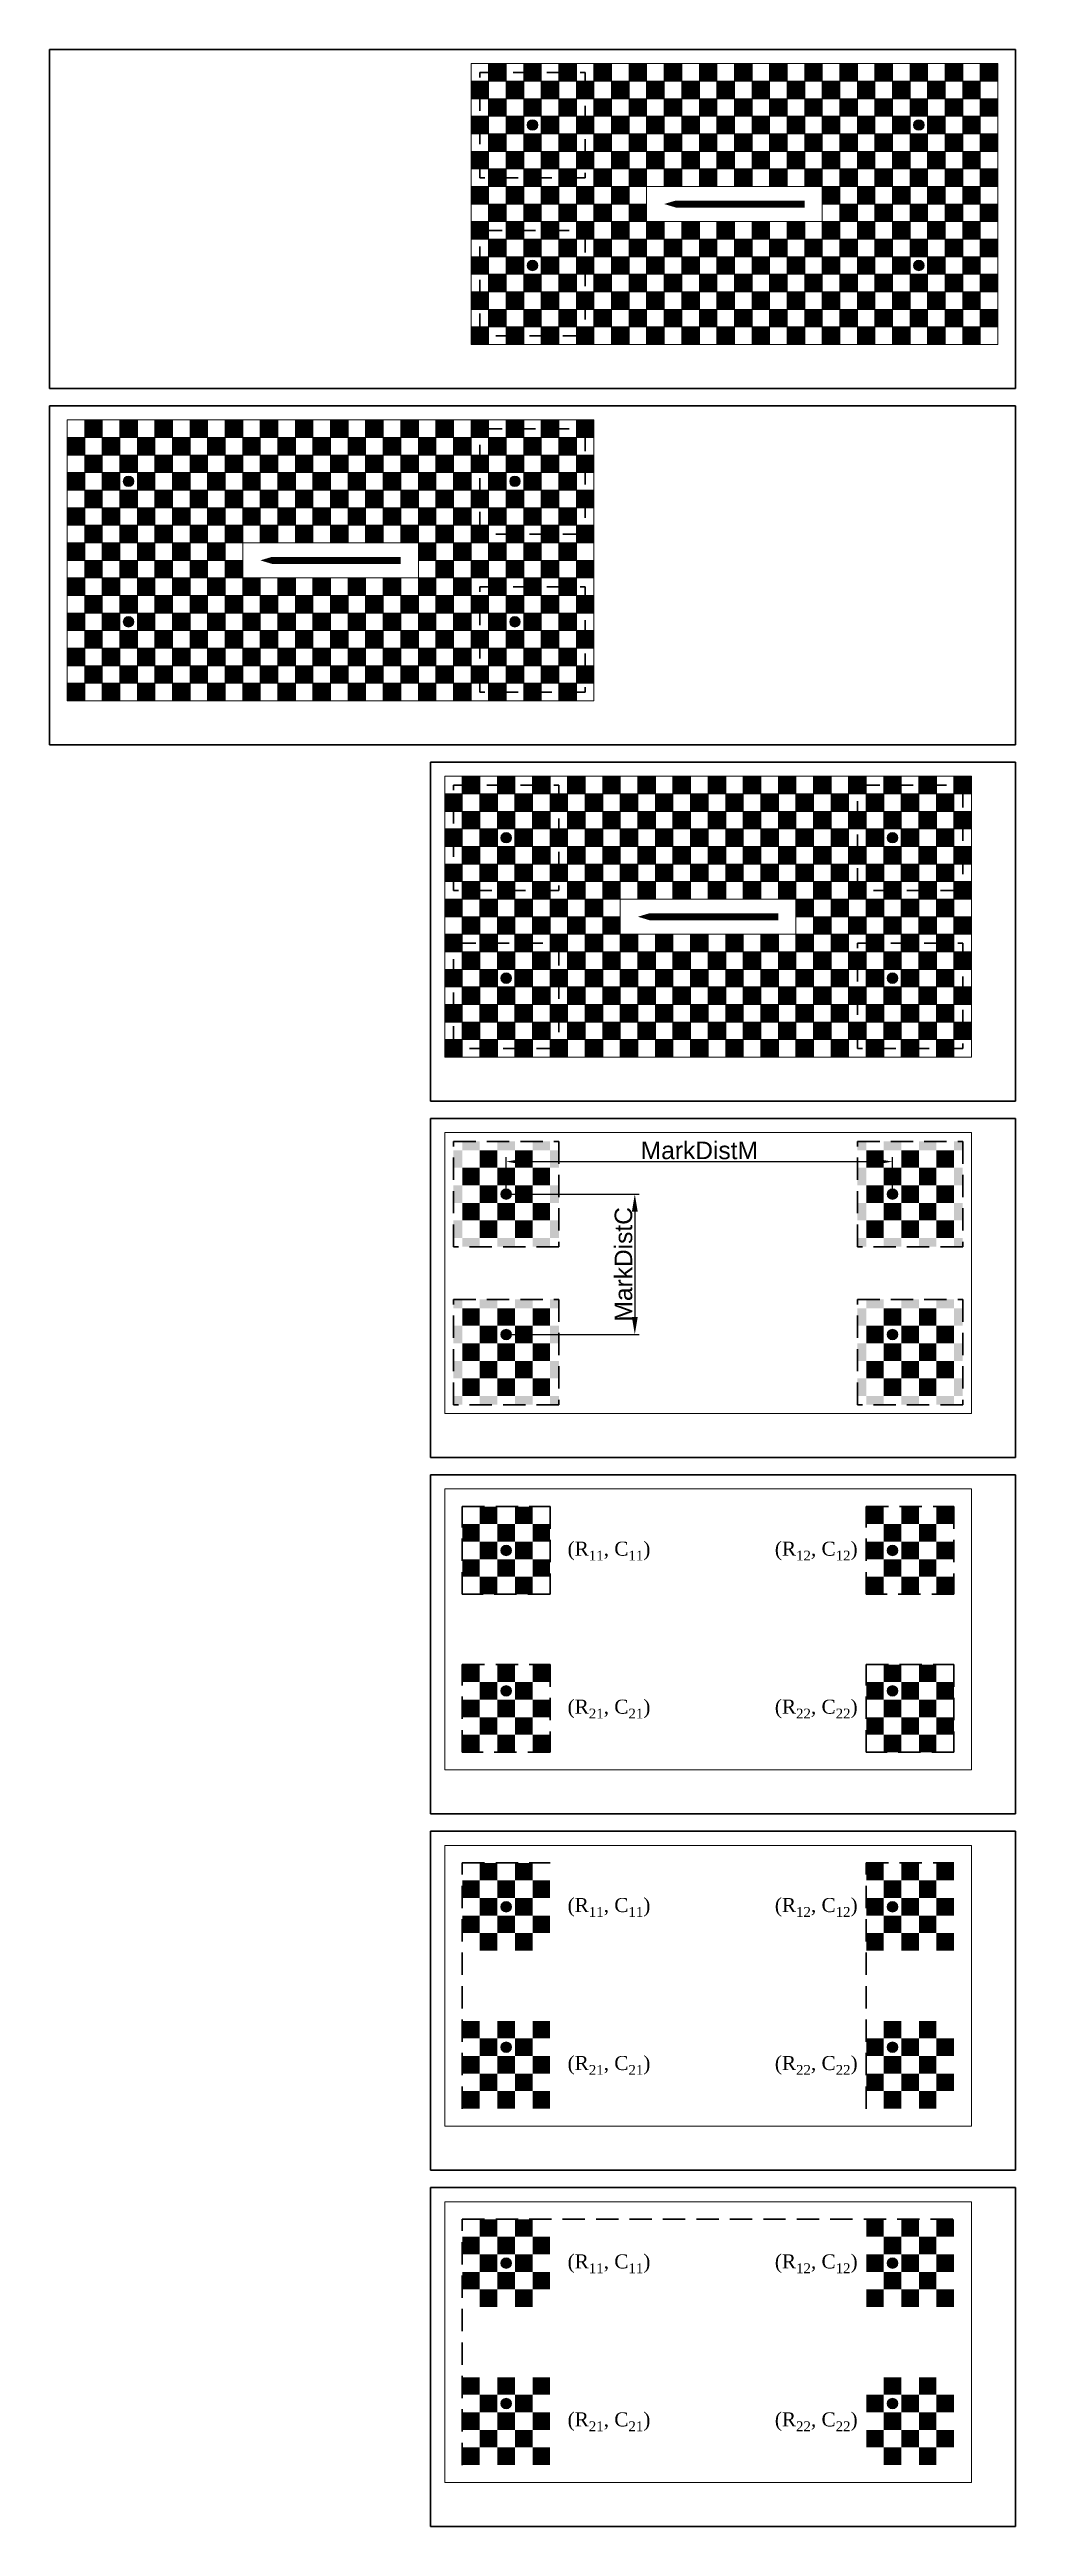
# Model space of a CAD drawing. Header units: millimetres. Extents: x 167 to 442, y -298 to 408.
import ezdxf

# ---------------------------------------------------------------- set-up
doc = ezdxf.new("R2010")
doc.units = ezdxf.units.MM
doc.linetypes.add('DASHED2', pattern=[9.525, 6.35, -3.175])
doc.layers.get('0').update_dxf_attribs({"lineweight": 30})
for name, color, linetype, lineweight in [('BLU Camera', 5, 'DASHED2', 30), ('Calib', 7, 'Continuous', 0), ('LCD Camera', 1, 'DASHED2', 30)]:
    doc.layers.add(name, color=color, linetype=linetype, lineweight=lineweight)
doc.styles.get("Standard").update_dxf_attribs({"font": 'arial.ttf'})
doc.dimstyles.new('副本 ISO-25', dxfattribs={"dimtxt": 5, "dimasz": 5, "dimexe": 1.25, "dimexo": 0.625, "dimtad": 1, "dimtxsty": 'Standard', "dimcen": 5, "dimadec": 0, "dimazin": 0, "dimtfac": 1, "dimtmove": 0, "dimatfit": 3, "dimfxl": 1, "dimarcsym": 0})

msp = doc.modelspace()

# ---------------------------------------------------------------- texts
at = {"layer": 'BLU Camera', "char_height": 4, "attachment_point": 1}
for s, insert in [('\\A1;{\\fTimes New Roman|b0|i0|c0|p18;(R\\H0.7x;\\S^ 21;\\H1.4286x;, C\\H0.7x;\\S^ 21;\\H1.4286x;)}', (314.182, -62.398)), ('\\A1;{\\fTimes New Roman|b0|i0|c0|p18;(R\\H0.7x;\\S^ 22;\\H1.4286x;, C\\H0.7x;\\S^ 22;\\H1.4286x;)}', (373.182, -62.398)), ('\\A1;{\\fTimes New Roman|b0|i0|c0|p18;(R\\H0.7x;\\S^ 21;\\H1.4286x;, C\\H0.7x;\\S^ 21;\\H1.4286x;)}', (314.182, -163.898)), ('\\A1;{\\fTimes New Roman|b0|i0|c0|p18;(R\\H0.7x;\\S^ 22;\\H1.4286x;, C\\H0.7x;\\S^ 22;\\H1.4286x;)}', (373.182, -163.898)), ('\\A1;{\\fTimes New Roman|b0|i0|c0|p18;(R\\H0.7x;\\S^ 21;\\H1.4286x;, C\\H0.7x;\\S^ 21;\\H1.4286x;)}', (314.182, -265.398)), ('\\A1;{\\fTimes New Roman|b0|i0|c0|p18;(R\\H0.7x;\\S^ 22;\\H1.4286x;, C\\H0.7x;\\S^ 22;\\H1.4286x;)}', (373.182, -265.398))]:
    msp.add_mtext_dynamic_manual_height_columns(s, width=26.82304, gutter_width=12.5, heights=[0], dxfattribs=dict(at, insert=insert))
at = {"layer": 'LCD Camera', "char_height": 4, "attachment_point": 1}
for s, insert in [('\\A1;{\\fTimes New Roman|b0|i0|c0|p18;(R\\H0.7x;\\S^ 11;\\H1.4286x;, C\\H0.7x;\\S^ 11;\\H1.4286x;)}', (314.182, -17.398)), ('\\A1;{\\fTimes New Roman|b0|i0|c0|p18;(R\\H0.7x;\\S^ 12;\\H1.4286x;, C\\H0.7x;\\S^ 12;\\H1.4286x;)}', (373.182, -17.398)), ('\\A1;{\\fTimes New Roman|b0|i0|c0|p18;(R\\H0.7x;\\S^ 11;\\H1.4286x;, C\\H0.7x;\\S^ 11;\\H1.4286x;)}', (314.182, -118.898)), ('\\A1;{\\fTimes New Roman|b0|i0|c0|p18;(R\\H0.7x;\\S^ 12;\\H1.4286x;, C\\H0.7x;\\S^ 12;\\H1.4286x;)}', (373.182, -118.898)), ('\\A1;{\\fTimes New Roman|b0|i0|c0|p18;(R\\H0.7x;\\S^ 11;\\H1.4286x;, C\\H0.7x;\\S^ 11;\\H1.4286x;)}', (314.182, -220.398)), ('\\A1;{\\fTimes New Roman|b0|i0|c0|p18;(R\\H0.7x;\\S^ 12;\\H1.4286x;, C\\H0.7x;\\S^ 12;\\H1.4286x;)}', (373.182, -220.398))]:
    msp.add_mtext_dynamic_manual_height_columns(s, width=26.82304, gutter_width=12.5, heights=[0], dxfattribs=dict(at, insert=insert))

# ---------------------------------------------------------------- blocks, each defined once
blk = doc.blocks.new('Camera')
blk.add_lwpolyline([(-15, 15), (15, 15), (15, -15), (-15, -15)], close=True)
for points in [[(15, 15, 0, 0, 0), (20, 15, 3, 0, 0), (25, 15, 0, 0, 0)], [(-15, -15, 0, 0, 0), (-15, -20, 3, 0, 0), (-15, -25, 0, 0, 0)]]:
    blk.add_lwpolyline(points, format="xyseb")
blk = doc.blocks.new('*U49')
blk.add_lwpolyline([(-2.5, -2.5), (2.5, -2.5), (2.5, 2.5), (-2.5, 2.5)], close=True)
blk = doc.blocks.new('*U50')
at = {"layer": 'Calib', "color": 0, "linetype": 'ByBlock', "lineweight": -2, "transparency": 16777216}
for p in [(0, 30), (5, 30), (10, 30), (15, 30), (20, 30), (25, 30), (30, 30), (35, 30), (40, 30), (45, 30), (50, 30), (55, 30), (60, 30), (65, 30), (70, 30), (75, 30), (80, 30), (85, 30), (90, 30), (95, 30), (100, 30), (105, 30), (110, 30), (115, 30), (120, 30), (125, 30), (130, 30), (135, 30), (140, 30), (145, 30), (0, 25), (0, 20), (5, 25), (5, 20), (10, 25), (10, 20), (15, 25), (15, 20), (20, 25), (20, 20), (25, 25), (25, 20), (30, 25), (30, 20), (35, 25), (35, 20), (40, 25), (40, 20), (45, 25), (45, 20), (50, 25), (50, 20), (55, 25), (55, 20), (60, 25), (60, 20), (65, 25), (65, 20), (70, 25), (70, 20), (75, 25), (75, 20), (80, 25), (80, 20), (85, 25), (85, 20), (90, 25), (90, 20), (95, 25), (95, 20), (100, 25), (100, 20), (105, 25), (105, 20), (110, 25), (110, 20), (115, 25), (115, 20), (120, 25), (120, 20), (125, 25), (125, 20), (130, 25), (130, 20), (135, 25), (135, 20), (140, 25), (140, 20), (145, 25), (145, 20), (0, 15), (5, 15), (10, 15), (15, 15), (20, 15), (25, 15), (30, 15), (35, 15), (40, 15), (45, 15), (50, 15), (55, 15), (60, 15), (65, 15), (70, 15), (75, 15), (80, 15), (85, 15), (90, 15), (95, 15), (100, 15), (105, 15), (110, 15), (115, 15), (120, 15), (125, 15), (130, 15), (135, 15), (140, 15), (145, 15), (0, 10), (0, 5), (5, 10), (5, 5), (10, 10), (10, 5), (15, 10), (15, 5), (20, 10), (20, 5), (25, 10), (25, 5), (30, 10), (30, 5), (35, 10), (35, 5), (40, 10), (40, 5), (45, 10), (45, 5), (50, 10), (50, 5), (55, 10), (55, 5), (60, 10), (60, 5), (65, 10), (65, 5), (70, 10), (70, 5), (75, 10), (75, 5), (80, 10), (80, 5), (85, 10), (85, 5), (90, 10), (90, 5), (95, 10), (95, 5), (100, 10), (100, 5), (105, 10), (105, 5), (110, 10), (110, 5), (115, 10), (115, 5), (120, 10), (120, 5), (125, 10), (125, 5), (130, 10), (130, 5), (135, 10), (135, 5), (140, 10), (140, 5), (145, 10), (145, 5), (0, 0), (5, 0), (10, 0), (15, 0), (20, 0), (25, 0), (30, 0), (35, 0), (40, 0), (45, 0), (50, 0), (55, 0), (60, 0), (65, 0), (70, 0), (75, 0), (80, 0), (85, 0), (90, 0), (95, 0), (100, 0), (105, 0), (110, 0), (115, 0), (120, 0), (125, 0), (130, 0), (135, 0), (140, 0), (145, 0)]:
    blk.add_blockref('*U49', p, dxfattribs=at)
blk = doc.blocks.new('*U45')
h = blk.add_hatch(color=256)
h.dxf.hatch_style = 1
h.paths.add_polyline_path([(2.5, 2.5), (-2.5, 2.5), (-2.5, -2.5), (2.5, -2.5)])
blk = doc.blocks.new('*U46')
at = {"layer": 'Calib', "color": 0, "linetype": 'ByBlock', "lineweight": -2, "transparency": 16777216}
for p in [(0, 20), (10, 20), (20, 20), (30, 20), (40, 20), (50, 20), (60, 20), (70, 20), (80, 20), (90, 20), (100, 20), (110, 20), (120, 20), (130, 20), (140, 20), (0, 10), (10, 10), (20, 10), (30, 10), (40, 10), (50, 10), (60, 10), (70, 10), (80, 10), (90, 10), (100, 10), (110, 10), (120, 10), (130, 10), (140, 10), (0, 0), (10, 0), (20, 0), (30, 0), (40, 0), (50, 0), (60, 0), (70, 0), (80, 0), (90, 0), (100, 0), (110, 0), (120, 0), (130, 0), (140, 0)]:
    blk.add_blockref('*U45', p, dxfattribs=at)
blk = doc.blocks.new('*U47')
h = blk.add_hatch(color=256)
h.dxf.hatch_style = 1
h.paths.add_polyline_path([(2.5, 2.5), (-2.5, 2.5), (-2.5, -2.5), (2.5, -2.5)])
blk = doc.blocks.new('*U48')
at = {"layer": 'Calib', "color": 0, "linetype": 'ByBlock', "lineweight": -2, "transparency": 16777216}
for p in [(0, 30), (10, 30), (20, 30), (30, 30), (40, 30), (50, 30), (60, 30), (70, 30), (80, 30), (90, 30), (100, 30), (110, 30), (120, 30), (130, 30), (140, 30), (0, 20), (10, 20), (20, 20), (30, 20), (40, 20), (50, 20), (60, 20), (70, 20), (80, 20), (90, 20), (100, 20), (110, 20), (120, 20), (130, 20), (140, 20), (0, 10), (10, 10), (20, 10), (30, 10), (40, 10), (50, 10), (60, 10), (70, 10), (80, 10), (90, 10), (100, 10), (110, 10), (120, 10), (130, 10), (140, 10), (0, 0), (10, 0), (20, 0), (30, 0), (40, 0), (50, 0), (60, 0), (70, 0), (80, 0), (90, 0), (100, 0), (110, 0), (120, 0), (130, 0), (140, 0)]:
    blk.add_blockref('*U47', p, dxfattribs=at)
blk = doc.blocks.new('*U38')
at = {"layer": 'Calib'}
blk.add_circle((0, 0), 1.5, dxfattribs=at)
blk = doc.blocks.new('*U39')
at = {"layer": 'Calib', "color": 0, "linetype": 'ByBlock', "lineweight": -2, "transparency": 16777216}
for p in [(0, 0), (110, 0), (0, -40), (110, -40)]:
    blk.add_blockref('*U38', p, dxfattribs=at)
blk = doc.blocks.new('*U40')
at = {"layer": 'Calib'}
h = blk.add_hatch(color=256, dxfattribs=at)
h.dxf.hatch_style = 1
h.paths.add_polyline_path([(1.5, 0, 1), (-1.5, 0, 1)])
blk = doc.blocks.new('*U41')
at = {"layer": 'Calib', "color": 0, "linetype": 'ByBlock', "lineweight": -2, "transparency": 16777216}
for p in [(0, 0), (110, 0), (0, -40), (110, -40)]:
    blk.add_blockref('*U40', p, dxfattribs=at)
blk = doc.blocks.new('*U55')
blk.add_lwpolyline([(-2.5, -2.5), (2.5, -2.5), (2.5, 2.5), (-2.5, 2.5)], close=True)
blk = doc.blocks.new('*U56')
at = {"layer": 'Calib', "color": 0, "linetype": 'ByBlock', "lineweight": -2, "transparency": 16777216}
for p in [(0, 30), (5, 30), (10, 30), (15, 30), (20, 30), (25, 30), (30, 30), (35, 30), (40, 30), (45, 30), (50, 30), (55, 30), (60, 30), (65, 30), (70, 30), (75, 30), (80, 30), (85, 30), (90, 30), (95, 30), (100, 30), (105, 30), (110, 30), (115, 30), (120, 30), (125, 30), (130, 30), (135, 30), (140, 30), (145, 30), (0, 25), (0, 20), (5, 25), (5, 20), (10, 25), (10, 20), (15, 25), (15, 20), (20, 25), (20, 20), (25, 25), (25, 20), (30, 25), (30, 20), (35, 25), (35, 20), (40, 25), (40, 20), (45, 25), (45, 20), (50, 25), (50, 20), (55, 25), (55, 20), (60, 25), (60, 20), (65, 25), (65, 20), (70, 25), (70, 20), (75, 25), (75, 20), (80, 25), (80, 20), (85, 25), (85, 20), (90, 25), (90, 20), (95, 25), (95, 20), (100, 25), (100, 20), (105, 25), (105, 20), (110, 25), (110, 20), (115, 25), (115, 20), (120, 25), (120, 20), (125, 25), (125, 20), (130, 25), (130, 20), (135, 25), (135, 20), (140, 25), (140, 20), (145, 25), (145, 20), (0, 15), (5, 15), (10, 15), (15, 15), (20, 15), (25, 15), (30, 15), (35, 15), (40, 15), (45, 15), (50, 15), (55, 15), (60, 15), (65, 15), (70, 15), (75, 15), (80, 15), (85, 15), (90, 15), (95, 15), (100, 15), (105, 15), (110, 15), (115, 15), (120, 15), (125, 15), (130, 15), (135, 15), (140, 15), (145, 15), (0, 10), (0, 5), (5, 10), (5, 5), (10, 10), (10, 5), (15, 10), (15, 5), (20, 10), (20, 5), (25, 10), (25, 5), (30, 10), (30, 5), (35, 10), (35, 5), (40, 10), (40, 5), (45, 10), (45, 5), (50, 10), (50, 5), (55, 10), (55, 5), (60, 10), (60, 5), (65, 10), (65, 5), (70, 10), (70, 5), (75, 10), (75, 5), (80, 10), (80, 5), (85, 10), (85, 5), (90, 10), (90, 5), (95, 10), (95, 5), (100, 10), (100, 5), (105, 10), (105, 5), (110, 10), (110, 5), (115, 10), (115, 5), (120, 10), (120, 5), (125, 10), (125, 5), (130, 10), (130, 5), (135, 10), (135, 5), (140, 10), (140, 5), (145, 10), (145, 5), (0, 0), (5, 0), (10, 0), (15, 0), (20, 0), (25, 0), (30, 0), (35, 0), (40, 0), (45, 0), (50, 0), (55, 0), (60, 0), (65, 0), (70, 0), (75, 0), (80, 0), (85, 0), (90, 0), (95, 0), (100, 0), (105, 0), (110, 0), (115, 0), (120, 0), (125, 0), (130, 0), (135, 0), (140, 0), (145, 0)]:
    blk.add_blockref('*U55', p, dxfattribs=at)
blk = doc.blocks.new('*U51')
h = blk.add_hatch(color=256)
h.dxf.hatch_style = 1
h.paths.add_polyline_path([(2.5, 2.5), (-2.5, 2.5), (-2.5, -2.5), (2.5, -2.5)])
blk = doc.blocks.new('*U52')
at = {"layer": 'Calib', "color": 0, "linetype": 'ByBlock', "lineweight": -2, "transparency": 16777216}
for p in [(0, 20), (10, 20), (20, 20), (30, 20), (40, 20), (50, 20), (60, 20), (70, 20), (80, 20), (90, 20), (100, 20), (110, 20), (120, 20), (130, 20), (140, 20), (0, 10), (10, 10), (20, 10), (30, 10), (40, 10), (50, 10), (60, 10), (70, 10), (80, 10), (90, 10), (100, 10), (110, 10), (120, 10), (130, 10), (140, 10), (0, 0), (10, 0), (20, 0), (30, 0), (40, 0), (50, 0), (60, 0), (70, 0), (80, 0), (90, 0), (100, 0), (110, 0), (120, 0), (130, 0), (140, 0)]:
    blk.add_blockref('*U51', p, dxfattribs=at)
blk = doc.blocks.new('*U53')
h = blk.add_hatch(color=256)
h.dxf.hatch_style = 1
h.paths.add_polyline_path([(2.5, 2.5), (-2.5, 2.5), (-2.5, -2.5), (2.5, -2.5)])
blk = doc.blocks.new('*U54')
at = {"layer": 'Calib', "color": 0, "linetype": 'ByBlock', "lineweight": -2, "transparency": 16777216}
for p in [(0, 30), (10, 30), (20, 30), (30, 30), (40, 30), (50, 30), (60, 30), (70, 30), (80, 30), (90, 30), (100, 30), (110, 30), (120, 30), (130, 30), (140, 30), (0, 20), (10, 20), (20, 20), (30, 20), (40, 20), (50, 20), (60, 20), (70, 20), (80, 20), (90, 20), (100, 20), (110, 20), (120, 20), (130, 20), (140, 20), (0, 10), (10, 10), (20, 10), (30, 10), (40, 10), (50, 10), (60, 10), (70, 10), (80, 10), (90, 10), (100, 10), (110, 10), (120, 10), (130, 10), (140, 10), (0, 0), (10, 0), (20, 0), (30, 0), (40, 0), (50, 0), (60, 0), (70, 0), (80, 0), (90, 0), (100, 0), (110, 0), (120, 0), (130, 0), (140, 0)]:
    blk.add_blockref('*U53', p, dxfattribs=at)
blk = doc.blocks.new('*U63')
blk.add_lwpolyline([(-2.5, -2.5), (2.5, -2.5), (2.5, 2.5), (-2.5, 2.5)], close=True)
blk = doc.blocks.new('*U64')
at = {"layer": 'Calib', "color": 0, "linetype": 'ByBlock', "lineweight": -2, "transparency": 16777216}
for p in [(0, 5), (5, 5), (10, 5), (15, 5), (20, 5), (25, 5), (30, 5), (35, 5), (40, 5), (45, 5), (0, 0), (5, 0), (10, 0), (15, 0), (20, 0), (25, 0), (30, 0), (35, 0), (40, 0), (45, 0)]:
    blk.add_blockref('*U63', p, dxfattribs=at)
blk = doc.blocks.new('*U65')
h = blk.add_hatch(color=256)
h.dxf.hatch_style = 1
h.paths.add_polyline_path([(2.5, 2.5), (-2.5, 2.5), (-2.5, -2.5), (2.5, -2.5)])
blk = doc.blocks.new('*U66')
at = {"layer": 'Calib', "color": 0, "linetype": 'ByBlock', "lineweight": -2, "transparency": 16777216}
for p in [(0, 0), (10, 0), (20, 0), (30, 0), (40, 0)]:
    blk.add_blockref('*U65', p, dxfattribs=at)
blk = doc.blocks.new('*U67')
h = blk.add_hatch(color=256)
h.dxf.hatch_style = 1
h.paths.add_polyline_path([(2.5, 2.5), (-2.5, 2.5), (-2.5, -2.5), (2.5, -2.5)])
blk = doc.blocks.new('*U68')
at = {"layer": 'Calib', "color": 0, "linetype": 'ByBlock', "lineweight": -2, "transparency": 16777216}
for p in [(0, 0), (10, 0), (20, 0), (30, 0), (40, 0)]:
    blk.add_blockref('*U67', p, dxfattribs=at)
blk = doc.blocks.new('*U75')
blk.add_lwpolyline([(-2.5, -2.5), (2.5, -2.5), (2.5, 2.5), (-2.5, 2.5)], close=True)
blk = doc.blocks.new('*U76')
at = {"layer": 'Calib', "color": 0, "linetype": 'ByBlock', "lineweight": -2, "transparency": 16777216}
for p in [(0, 5), (5, 5), (10, 5), (15, 5), (20, 5), (25, 5), (30, 5), (35, 5), (40, 5), (45, 5), (0, 0), (5, 0), (10, 0), (15, 0), (20, 0), (25, 0), (30, 0), (35, 0), (40, 0), (45, 0)]:
    blk.add_blockref('*U75', p, dxfattribs=at)
blk = doc.blocks.new('*U77')
h = blk.add_hatch(color=256)
h.dxf.hatch_style = 1
h.paths.add_polyline_path([(2.5, 2.5), (-2.5, 2.5), (-2.5, -2.5), (2.5, -2.5)])
blk = doc.blocks.new('*U78')
at = {"layer": 'Calib', "color": 0, "linetype": 'ByBlock', "lineweight": -2, "transparency": 16777216}
for p in [(0, 0), (10, 0), (20, 0), (30, 0), (40, 0)]:
    blk.add_blockref('*U77', p, dxfattribs=at)
blk = doc.blocks.new('*U79')
h = blk.add_hatch(color=256)
h.dxf.hatch_style = 1
h.paths.add_polyline_path([(2.5, 2.5), (-2.5, 2.5), (-2.5, -2.5), (2.5, -2.5)])
blk = doc.blocks.new('*U80')
at = {"layer": 'Calib', "color": 0, "linetype": 'ByBlock', "lineweight": -2, "transparency": 16777216}
for p in [(0, 0), (10, 0), (20, 0), (30, 0), (40, 0)]:
    blk.add_blockref('*U79', p, dxfattribs=at)
blk = doc.blocks.new('*U85')
blk.add_lwpolyline([(-2.5, -2.5), (2.5, -2.5), (2.5, 2.5), (-2.5, 2.5)], close=True)
blk = doc.blocks.new('*U86')
at = {"layer": 'Calib', "color": 0, "linetype": 'ByBlock', "lineweight": -2, "transparency": 16777216}
for p in [(0, 30), (5, 30), (10, 30), (15, 30), (20, 30), (25, 30), (30, 30), (35, 30), (40, 30), (45, 30), (50, 30), (55, 30), (60, 30), (65, 30), (70, 30), (75, 30), (80, 30), (85, 30), (90, 30), (95, 30), (100, 30), (105, 30), (110, 30), (115, 30), (120, 30), (125, 30), (130, 30), (135, 30), (140, 30), (145, 30), (0, 25), (0, 20), (5, 25), (5, 20), (10, 25), (10, 20), (15, 25), (15, 20), (20, 25), (20, 20), (25, 25), (25, 20), (30, 25), (30, 20), (35, 25), (35, 20), (40, 25), (40, 20), (45, 25), (45, 20), (50, 25), (50, 20), (55, 25), (55, 20), (60, 25), (60, 20), (65, 25), (65, 20), (70, 25), (70, 20), (75, 25), (75, 20), (80, 25), (80, 20), (85, 25), (85, 20), (90, 25), (90, 20), (95, 25), (95, 20), (100, 25), (100, 20), (105, 25), (105, 20), (110, 25), (110, 20), (115, 25), (115, 20), (120, 25), (120, 20), (125, 25), (125, 20), (130, 25), (130, 20), (135, 25), (135, 20), (140, 25), (140, 20), (145, 25), (145, 20), (0, 15), (5, 15), (10, 15), (15, 15), (20, 15), (25, 15), (30, 15), (35, 15), (40, 15), (45, 15), (50, 15), (55, 15), (60, 15), (65, 15), (70, 15), (75, 15), (80, 15), (85, 15), (90, 15), (95, 15), (100, 15), (105, 15), (110, 15), (115, 15), (120, 15), (125, 15), (130, 15), (135, 15), (140, 15), (145, 15), (0, 10), (0, 5), (5, 10), (5, 5), (10, 10), (10, 5), (15, 10), (15, 5), (20, 10), (20, 5), (25, 10), (25, 5), (30, 10), (30, 5), (35, 10), (35, 5), (40, 10), (40, 5), (45, 10), (45, 5), (50, 10), (50, 5), (55, 10), (55, 5), (60, 10), (60, 5), (65, 10), (65, 5), (70, 10), (70, 5), (75, 10), (75, 5), (80, 10), (80, 5), (85, 10), (85, 5), (90, 10), (90, 5), (95, 10), (95, 5), (100, 10), (100, 5), (105, 10), (105, 5), (110, 10), (110, 5), (115, 10), (115, 5), (120, 10), (120, 5), (125, 10), (125, 5), (130, 10), (130, 5), (135, 10), (135, 5), (140, 10), (140, 5), (145, 10), (145, 5), (0, 0), (5, 0), (10, 0), (15, 0), (20, 0), (25, 0), (30, 0), (35, 0), (40, 0), (45, 0), (50, 0), (55, 0), (60, 0), (65, 0), (70, 0), (75, 0), (80, 0), (85, 0), (90, 0), (95, 0), (100, 0), (105, 0), (110, 0), (115, 0), (120, 0), (125, 0), (130, 0), (135, 0), (140, 0), (145, 0)]:
    blk.add_blockref('*U85', p, dxfattribs=at)
blk = doc.blocks.new('*U81')
h = blk.add_hatch(color=256)
h.dxf.hatch_style = 1
h.paths.add_polyline_path([(2.5, 2.5), (-2.5, 2.5), (-2.5, -2.5), (2.5, -2.5)])
blk = doc.blocks.new('*U82')
at = {"layer": 'Calib', "color": 0, "linetype": 'ByBlock', "lineweight": -2, "transparency": 16777216}
for p in [(0, 20), (10, 20), (20, 20), (30, 20), (40, 20), (50, 20), (60, 20), (70, 20), (80, 20), (90, 20), (100, 20), (110, 20), (120, 20), (130, 20), (140, 20), (0, 10), (10, 10), (20, 10), (30, 10), (40, 10), (50, 10), (60, 10), (70, 10), (80, 10), (90, 10), (100, 10), (110, 10), (120, 10), (130, 10), (140, 10), (0, 0), (10, 0), (20, 0), (30, 0), (40, 0), (50, 0), (60, 0), (70, 0), (80, 0), (90, 0), (100, 0), (110, 0), (120, 0), (130, 0), (140, 0)]:
    blk.add_blockref('*U81', p, dxfattribs=at)
blk = doc.blocks.new('*U83')
h = blk.add_hatch(color=256)
h.dxf.hatch_style = 1
h.paths.add_polyline_path([(2.5, 2.5), (-2.5, 2.5), (-2.5, -2.5), (2.5, -2.5)])
blk = doc.blocks.new('*U84')
at = {"layer": 'Calib', "color": 0, "linetype": 'ByBlock', "lineweight": -2, "transparency": 16777216}
for p in [(0, 30), (10, 30), (20, 30), (30, 30), (40, 30), (50, 30), (60, 30), (70, 30), (80, 30), (90, 30), (100, 30), (110, 30), (120, 30), (130, 30), (140, 30), (0, 20), (10, 20), (20, 20), (30, 20), (40, 20), (50, 20), (60, 20), (70, 20), (80, 20), (90, 20), (100, 20), (110, 20), (120, 20), (130, 20), (140, 20), (0, 10), (10, 10), (20, 10), (30, 10), (40, 10), (50, 10), (60, 10), (70, 10), (80, 10), (90, 10), (100, 10), (110, 10), (120, 10), (130, 10), (140, 10), (0, 0), (10, 0), (20, 0), (30, 0), (40, 0), (50, 0), (60, 0), (70, 0), (80, 0), (90, 0), (100, 0), (110, 0), (120, 0), (130, 0), (140, 0)]:
    blk.add_blockref('*U83', p, dxfattribs=at)
blk = doc.blocks.new('*U105')
at = {"layer": 'Calib'}
blk.add_circle((0, 0), 1.5, dxfattribs=at)
blk = doc.blocks.new('*U106')
at = {"layer": 'Calib', "color": 0, "linetype": 'ByBlock', "lineweight": -2, "transparency": 16777216}
for p in [(0, 0), (110, 0), (0, -40), (110, -40)]:
    blk.add_blockref('*U105', p, dxfattribs=at)
blk = doc.blocks.new('*U107')
at = {"layer": 'Calib'}
h = blk.add_hatch(color=256, dxfattribs=at)
h.dxf.hatch_style = 1
h.paths.add_polyline_path([(1.5, 0, 1), (-1.5, 0, 1)])
blk = doc.blocks.new('*U108')
at = {"layer": 'Calib', "color": 0, "linetype": 'ByBlock', "lineweight": -2, "transparency": 16777216}
for p in [(0, 0), (110, 0), (0, -40), (110, -40)]:
    blk.add_blockref('*U107', p, dxfattribs=at)
blk = doc.blocks.new('*U91')
blk.add_lwpolyline([(-2.5, -2.5), (2.5, -2.5), (2.5, 2.5), (-2.5, 2.5)], close=True)
blk = doc.blocks.new('*U92')
at = {"layer": 'Calib', "color": 0, "linetype": 'ByBlock', "lineweight": -2, "transparency": 16777216}
for p in [(0, 30), (5, 30), (10, 30), (15, 30), (20, 30), (25, 30), (30, 30), (35, 30), (40, 30), (45, 30), (50, 30), (55, 30), (60, 30), (65, 30), (70, 30), (75, 30), (80, 30), (85, 30), (90, 30), (95, 30), (100, 30), (105, 30), (110, 30), (115, 30), (120, 30), (125, 30), (130, 30), (135, 30), (140, 30), (145, 30), (0, 25), (0, 20), (5, 25), (5, 20), (10, 25), (10, 20), (15, 25), (15, 20), (20, 25), (20, 20), (25, 25), (25, 20), (30, 25), (30, 20), (35, 25), (35, 20), (40, 25), (40, 20), (45, 25), (45, 20), (50, 25), (50, 20), (55, 25), (55, 20), (60, 25), (60, 20), (65, 25), (65, 20), (70, 25), (70, 20), (75, 25), (75, 20), (80, 25), (80, 20), (85, 25), (85, 20), (90, 25), (90, 20), (95, 25), (95, 20), (100, 25), (100, 20), (105, 25), (105, 20), (110, 25), (110, 20), (115, 25), (115, 20), (120, 25), (120, 20), (125, 25), (125, 20), (130, 25), (130, 20), (135, 25), (135, 20), (140, 25), (140, 20), (145, 25), (145, 20), (0, 15), (5, 15), (10, 15), (15, 15), (20, 15), (25, 15), (30, 15), (35, 15), (40, 15), (45, 15), (50, 15), (55, 15), (60, 15), (65, 15), (70, 15), (75, 15), (80, 15), (85, 15), (90, 15), (95, 15), (100, 15), (105, 15), (110, 15), (115, 15), (120, 15), (125, 15), (130, 15), (135, 15), (140, 15), (145, 15), (0, 10), (0, 5), (5, 10), (5, 5), (10, 10), (10, 5), (15, 10), (15, 5), (20, 10), (20, 5), (25, 10), (25, 5), (30, 10), (30, 5), (35, 10), (35, 5), (40, 10), (40, 5), (45, 10), (45, 5), (50, 10), (50, 5), (55, 10), (55, 5), (60, 10), (60, 5), (65, 10), (65, 5), (70, 10), (70, 5), (75, 10), (75, 5), (80, 10), (80, 5), (85, 10), (85, 5), (90, 10), (90, 5), (95, 10), (95, 5), (100, 10), (100, 5), (105, 10), (105, 5), (110, 10), (110, 5), (115, 10), (115, 5), (120, 10), (120, 5), (125, 10), (125, 5), (130, 10), (130, 5), (135, 10), (135, 5), (140, 10), (140, 5), (145, 10), (145, 5), (0, 0), (5, 0), (10, 0), (15, 0), (20, 0), (25, 0), (30, 0), (35, 0), (40, 0), (45, 0), (50, 0), (55, 0), (60, 0), (65, 0), (70, 0), (75, 0), (80, 0), (85, 0), (90, 0), (95, 0), (100, 0), (105, 0), (110, 0), (115, 0), (120, 0), (125, 0), (130, 0), (135, 0), (140, 0), (145, 0)]:
    blk.add_blockref('*U91', p, dxfattribs=at)
blk = doc.blocks.new('*U87')
h = blk.add_hatch(color=256)
h.dxf.hatch_style = 1
h.paths.add_polyline_path([(2.5, 2.5), (-2.5, 2.5), (-2.5, -2.5), (2.5, -2.5)])
blk = doc.blocks.new('*U88')
at = {"layer": 'Calib', "color": 0, "linetype": 'ByBlock', "lineweight": -2, "transparency": 16777216}
for p in [(0, 20), (10, 20), (20, 20), (30, 20), (40, 20), (50, 20), (60, 20), (70, 20), (80, 20), (90, 20), (100, 20), (110, 20), (120, 20), (130, 20), (140, 20), (0, 10), (10, 10), (20, 10), (30, 10), (40, 10), (50, 10), (60, 10), (70, 10), (80, 10), (90, 10), (100, 10), (110, 10), (120, 10), (130, 10), (140, 10), (0, 0), (10, 0), (20, 0), (30, 0), (40, 0), (50, 0), (60, 0), (70, 0), (80, 0), (90, 0), (100, 0), (110, 0), (120, 0), (130, 0), (140, 0)]:
    blk.add_blockref('*U87', p, dxfattribs=at)
blk = doc.blocks.new('*U89')
h = blk.add_hatch(color=256)
h.dxf.hatch_style = 1
h.paths.add_polyline_path([(2.5, 2.5), (-2.5, 2.5), (-2.5, -2.5), (2.5, -2.5)])
blk = doc.blocks.new('*U90')
at = {"layer": 'Calib', "color": 0, "linetype": 'ByBlock', "lineweight": -2, "transparency": 16777216}
for p in [(0, 30), (10, 30), (20, 30), (30, 30), (40, 30), (50, 30), (60, 30), (70, 30), (80, 30), (90, 30), (100, 30), (110, 30), (120, 30), (130, 30), (140, 30), (0, 20), (10, 20), (20, 20), (30, 20), (40, 20), (50, 20), (60, 20), (70, 20), (80, 20), (90, 20), (100, 20), (110, 20), (120, 20), (130, 20), (140, 20), (0, 10), (10, 10), (20, 10), (30, 10), (40, 10), (50, 10), (60, 10), (70, 10), (80, 10), (90, 10), (100, 10), (110, 10), (120, 10), (130, 10), (140, 10), (0, 0), (10, 0), (20, 0), (30, 0), (40, 0), (50, 0), (60, 0), (70, 0), (80, 0), (90, 0), (100, 0), (110, 0), (120, 0), (130, 0), (140, 0)]:
    blk.add_blockref('*U89', p, dxfattribs=at)
blk = doc.blocks.new('*U93')
blk.add_lwpolyline([(-2.5, -2.5), (2.5, -2.5), (2.5, 2.5), (-2.5, 2.5)], close=True)
blk = doc.blocks.new('*U94')
at = {"layer": 'Calib', "color": 0, "linetype": 'ByBlock', "lineweight": -2, "transparency": 16777216}
for p in [(0, 5), (5, 5), (10, 5), (15, 5), (20, 5), (25, 5), (30, 5), (35, 5), (40, 5), (45, 5), (0, 0), (5, 0), (10, 0), (15, 0), (20, 0), (25, 0), (30, 0), (35, 0), (40, 0), (45, 0)]:
    blk.add_blockref('*U93', p, dxfattribs=at)
blk = doc.blocks.new('*U95')
h = blk.add_hatch(color=256)
h.dxf.hatch_style = 1
h.paths.add_polyline_path([(2.5, 2.5), (-2.5, 2.5), (-2.5, -2.5), (2.5, -2.5)])
blk = doc.blocks.new('*U96')
at = {"layer": 'Calib', "color": 0, "linetype": 'ByBlock', "lineweight": -2, "transparency": 16777216}
for p in [(0, 0), (10, 0), (20, 0), (30, 0), (40, 0)]:
    blk.add_blockref('*U95', p, dxfattribs=at)
blk = doc.blocks.new('*U97')
h = blk.add_hatch(color=256)
h.dxf.hatch_style = 1
h.paths.add_polyline_path([(2.5, 2.5), (-2.5, 2.5), (-2.5, -2.5), (2.5, -2.5)])
blk = doc.blocks.new('*U98')
at = {"layer": 'Calib', "color": 0, "linetype": 'ByBlock', "lineweight": -2, "transparency": 16777216}
for p in [(0, 0), (10, 0), (20, 0), (30, 0), (40, 0)]:
    blk.add_blockref('*U97', p, dxfattribs=at)
blk = doc.blocks.new('*U99')
blk.add_lwpolyline([(-2.5, -2.5), (2.5, -2.5), (2.5, 2.5), (-2.5, 2.5)], close=True)
blk = doc.blocks.new('*U100')
at = {"layer": 'Calib', "color": 0, "linetype": 'ByBlock', "lineweight": -2, "transparency": 16777216}
for p in [(0, 5), (5, 5), (10, 5), (15, 5), (20, 5), (25, 5), (30, 5), (35, 5), (40, 5), (45, 5), (0, 0), (5, 0), (10, 0), (15, 0), (20, 0), (25, 0), (30, 0), (35, 0), (40, 0), (45, 0)]:
    blk.add_blockref('*U99', p, dxfattribs=at)
blk = doc.blocks.new('*U101')
h = blk.add_hatch(color=256)
h.dxf.hatch_style = 1
h.paths.add_polyline_path([(2.5, 2.5), (-2.5, 2.5), (-2.5, -2.5), (2.5, -2.5)])
blk = doc.blocks.new('*U102')
at = {"layer": 'Calib', "color": 0, "linetype": 'ByBlock', "lineweight": -2, "transparency": 16777216}
for p in [(0, 0), (10, 0), (20, 0), (30, 0), (40, 0)]:
    blk.add_blockref('*U101', p, dxfattribs=at)
blk = doc.blocks.new('*U103')
h = blk.add_hatch(color=256)
h.dxf.hatch_style = 1
h.paths.add_polyline_path([(2.5, 2.5), (-2.5, 2.5), (-2.5, -2.5), (2.5, -2.5)])
blk = doc.blocks.new('*U104')
at = {"layer": 'Calib', "color": 0, "linetype": 'ByBlock', "lineweight": -2, "transparency": 16777216}
for p in [(0, 0), (10, 0), (20, 0), (30, 0), (40, 0)]:
    blk.add_blockref('*U103', p, dxfattribs=at)
blk = doc.blocks.new('*U113')
blk.add_lwpolyline([(-2.5, -2.5), (2.5, -2.5), (2.5, 2.5), (-2.5, 2.5)], close=True)
blk = doc.blocks.new('*U130')
at = {"layer": 'Calib', "color": 0, "linetype": 'ByBlock', "lineweight": -2, "transparency": 16777216}
for p in [(0, 30), (5, 30), (10, 30), (15, 30), (20, 30), (25, 30), (30, 30), (35, 30), (40, 30), (45, 30), (50, 30), (55, 30), (60, 30), (65, 30), (70, 30), (75, 30), (80, 30), (85, 30), (90, 30), (95, 30), (100, 30), (105, 30), (110, 30), (115, 30), (120, 30), (125, 30), (130, 30), (135, 30), (140, 30), (145, 30), (0, 25), (0, 20), (5, 25), (5, 20), (10, 25), (10, 20), (15, 25), (15, 20), (20, 25), (20, 20), (25, 25), (25, 20), (30, 25), (30, 20), (35, 25), (35, 20), (40, 25), (40, 20), (45, 25), (45, 20), (50, 25), (50, 20), (55, 25), (55, 20), (60, 25), (60, 20), (65, 25), (65, 20), (70, 25), (70, 20), (75, 25), (75, 20), (80, 25), (80, 20), (85, 25), (85, 20), (90, 25), (90, 20), (95, 25), (95, 20), (100, 25), (100, 20), (105, 25), (105, 20), (110, 25), (110, 20), (115, 25), (115, 20), (120, 25), (120, 20), (125, 25), (125, 20), (130, 25), (130, 20), (135, 25), (135, 20), (140, 25), (140, 20), (145, 25), (145, 20), (0, 15), (5, 15), (10, 15), (15, 15), (20, 15), (25, 15), (30, 15), (35, 15), (40, 15), (45, 15), (50, 15), (55, 15), (60, 15), (65, 15), (70, 15), (75, 15), (80, 15), (85, 15), (90, 15), (95, 15), (100, 15), (105, 15), (110, 15), (115, 15), (120, 15), (125, 15), (130, 15), (135, 15), (140, 15), (145, 15), (0, 10), (0, 5), (5, 10), (5, 5), (10, 10), (10, 5), (15, 10), (15, 5), (20, 10), (20, 5), (25, 10), (25, 5), (30, 10), (30, 5), (35, 10), (35, 5), (40, 10), (40, 5), (45, 10), (45, 5), (50, 10), (50, 5), (55, 10), (55, 5), (60, 10), (60, 5), (65, 10), (65, 5), (70, 10), (70, 5), (75, 10), (75, 5), (80, 10), (80, 5), (85, 10), (85, 5), (90, 10), (90, 5), (95, 10), (95, 5), (100, 10), (100, 5), (105, 10), (105, 5), (110, 10), (110, 5), (115, 10), (115, 5), (120, 10), (120, 5), (125, 10), (125, 5), (130, 10), (130, 5), (135, 10), (135, 5), (140, 10), (140, 5), (145, 10), (145, 5), (0, 0), (5, 0), (10, 0), (15, 0), (20, 0), (25, 0), (30, 0), (35, 0), (40, 0), (45, 0), (50, 0), (55, 0), (60, 0), (65, 0), (70, 0), (75, 0), (80, 0), (85, 0), (90, 0), (95, 0), (100, 0), (105, 0), (110, 0), (115, 0), (120, 0), (125, 0), (130, 0), (135, 0), (140, 0), (145, 0)]:
    blk.add_blockref('*U113', p, dxfattribs=at)
blk = doc.blocks.new('*U109')
h = blk.add_hatch(color=256)
h.dxf.hatch_style = 1
h.paths.add_polyline_path([(2.5, 2.5), (-2.5, 2.5), (-2.5, -2.5), (2.5, -2.5)])
blk = doc.blocks.new('*U110')
at = {"layer": 'Calib', "color": 0, "linetype": 'ByBlock', "lineweight": -2, "transparency": 16777216}
for p in [(0, 20), (10, 20), (20, 20), (30, 20), (40, 20), (50, 20), (60, 20), (70, 20), (80, 20), (90, 20), (100, 20), (110, 20), (120, 20), (130, 20), (140, 20), (0, 10), (10, 10), (20, 10), (30, 10), (40, 10), (50, 10), (60, 10), (70, 10), (80, 10), (90, 10), (100, 10), (110, 10), (120, 10), (130, 10), (140, 10), (0, 0), (10, 0), (20, 0), (30, 0), (40, 0), (50, 0), (60, 0), (70, 0), (80, 0), (90, 0), (100, 0), (110, 0), (120, 0), (130, 0), (140, 0)]:
    blk.add_blockref('*U109', p, dxfattribs=at)
blk = doc.blocks.new('*U111')
h = blk.add_hatch(color=256)
h.dxf.hatch_style = 1
h.paths.add_polyline_path([(2.5, 2.5), (-2.5, 2.5), (-2.5, -2.5), (2.5, -2.5)])
blk = doc.blocks.new('*U112')
at = {"layer": 'Calib', "color": 0, "linetype": 'ByBlock', "lineweight": -2, "transparency": 16777216}
for p in [(0, 30), (10, 30), (20, 30), (30, 30), (40, 30), (50, 30), (60, 30), (70, 30), (80, 30), (90, 30), (100, 30), (110, 30), (120, 30), (130, 30), (140, 30), (0, 20), (10, 20), (20, 20), (30, 20), (40, 20), (50, 20), (60, 20), (70, 20), (80, 20), (90, 20), (100, 20), (110, 20), (120, 20), (130, 20), (140, 20), (0, 10), (10, 10), (20, 10), (30, 10), (40, 10), (50, 10), (60, 10), (70, 10), (80, 10), (90, 10), (100, 10), (110, 10), (120, 10), (130, 10), (140, 10), (0, 0), (10, 0), (20, 0), (30, 0), (40, 0), (50, 0), (60, 0), (70, 0), (80, 0), (90, 0), (100, 0), (110, 0), (120, 0), (130, 0), (140, 0)]:
    blk.add_blockref('*U111', p, dxfattribs=at)
blk = doc.blocks.new('*U114')
at = {"layer": 'Calib'}
blk.add_circle((0, 0), 1.5, dxfattribs=at)
blk = doc.blocks.new('*U115')
at = {"layer": 'Calib', "color": 0, "linetype": 'ByBlock', "lineweight": -2, "transparency": 16777216}
for p in [(0, 0), (110, 0), (0, -40), (110, -40)]:
    blk.add_blockref('*U114', p, dxfattribs=at)
blk = doc.blocks.new('*U116')
at = {"layer": 'Calib'}
h = blk.add_hatch(color=256, dxfattribs=at)
h.dxf.hatch_style = 1
h.paths.add_polyline_path([(1.5, 0, 1), (-1.5, 0, 1)])
blk = doc.blocks.new('*U117')
at = {"layer": 'Calib', "color": 0, "linetype": 'ByBlock', "lineweight": -2, "transparency": 16777216}
for p in [(0, 0), (110, 0), (0, -40), (110, -40)]:
    blk.add_blockref('*U116', p, dxfattribs=at)
blk = doc.blocks.new('*U135')
blk.add_lwpolyline([(-2.5, -2.5), (2.5, -2.5), (2.5, 2.5), (-2.5, 2.5)], close=True)
blk = doc.blocks.new('*U136')
at = {"layer": 'Calib', "color": 0, "linetype": 'ByBlock', "lineweight": -2, "transparency": 16777216}
for p in [(0, 30), (5, 30), (10, 30), (15, 30), (20, 30), (25, 30), (30, 30), (35, 30), (40, 30), (45, 30), (50, 30), (55, 30), (60, 30), (65, 30), (70, 30), (75, 30), (80, 30), (85, 30), (90, 30), (95, 30), (100, 30), (105, 30), (110, 30), (115, 30), (120, 30), (125, 30), (130, 30), (135, 30), (140, 30), (145, 30), (0, 25), (0, 20), (5, 25), (5, 20), (10, 25), (10, 20), (15, 25), (15, 20), (20, 25), (20, 20), (25, 25), (25, 20), (30, 25), (30, 20), (35, 25), (35, 20), (40, 25), (40, 20), (45, 25), (45, 20), (50, 25), (50, 20), (55, 25), (55, 20), (60, 25), (60, 20), (65, 25), (65, 20), (70, 25), (70, 20), (75, 25), (75, 20), (80, 25), (80, 20), (85, 25), (85, 20), (90, 25), (90, 20), (95, 25), (95, 20), (100, 25), (100, 20), (105, 25), (105, 20), (110, 25), (110, 20), (115, 25), (115, 20), (120, 25), (120, 20), (125, 25), (125, 20), (130, 25), (130, 20), (135, 25), (135, 20), (140, 25), (140, 20), (145, 25), (145, 20), (0, 15), (5, 15), (10, 15), (15, 15), (20, 15), (25, 15), (30, 15), (35, 15), (40, 15), (45, 15), (50, 15), (55, 15), (60, 15), (65, 15), (70, 15), (75, 15), (80, 15), (85, 15), (90, 15), (95, 15), (100, 15), (105, 15), (110, 15), (115, 15), (120, 15), (125, 15), (130, 15), (135, 15), (140, 15), (145, 15), (0, 10), (0, 5), (5, 10), (5, 5), (10, 10), (10, 5), (15, 10), (15, 5), (20, 10), (20, 5), (25, 10), (25, 5), (30, 10), (30, 5), (35, 10), (35, 5), (40, 10), (40, 5), (45, 10), (45, 5), (50, 10), (50, 5), (55, 10), (55, 5), (60, 10), (60, 5), (65, 10), (65, 5), (70, 10), (70, 5), (75, 10), (75, 5), (80, 10), (80, 5), (85, 10), (85, 5), (90, 10), (90, 5), (95, 10), (95, 5), (100, 10), (100, 5), (105, 10), (105, 5), (110, 10), (110, 5), (115, 10), (115, 5), (120, 10), (120, 5), (125, 10), (125, 5), (130, 10), (130, 5), (135, 10), (135, 5), (140, 10), (140, 5), (145, 10), (145, 5), (0, 0), (5, 0), (10, 0), (15, 0), (20, 0), (25, 0), (30, 0), (35, 0), (40, 0), (45, 0), (50, 0), (55, 0), (60, 0), (65, 0), (70, 0), (75, 0), (80, 0), (85, 0), (90, 0), (95, 0), (100, 0), (105, 0), (110, 0), (115, 0), (120, 0), (125, 0), (130, 0), (135, 0), (140, 0), (145, 0)]:
    blk.add_blockref('*U135', p, dxfattribs=at)
blk = doc.blocks.new('*U131')
h = blk.add_hatch(color=256)
h.dxf.hatch_style = 1
h.paths.add_polyline_path([(2.5, 2.5), (-2.5, 2.5), (-2.5, -2.5), (2.5, -2.5)])
blk = doc.blocks.new('*U132')
at = {"layer": 'Calib', "color": 0, "linetype": 'ByBlock', "lineweight": -2, "transparency": 16777216}
for p in [(0, 20), (10, 20), (20, 20), (30, 20), (40, 20), (50, 20), (60, 20), (70, 20), (80, 20), (90, 20), (100, 20), (110, 20), (120, 20), (130, 20), (140, 20), (0, 10), (10, 10), (20, 10), (30, 10), (40, 10), (50, 10), (60, 10), (70, 10), (80, 10), (90, 10), (100, 10), (110, 10), (120, 10), (130, 10), (140, 10), (0, 0), (10, 0), (20, 0), (30, 0), (40, 0), (50, 0), (60, 0), (70, 0), (80, 0), (90, 0), (100, 0), (110, 0), (120, 0), (130, 0), (140, 0)]:
    blk.add_blockref('*U131', p, dxfattribs=at)
blk = doc.blocks.new('*U133')
h = blk.add_hatch(color=256)
h.dxf.hatch_style = 1
h.paths.add_polyline_path([(2.5, 2.5), (-2.5, 2.5), (-2.5, -2.5), (2.5, -2.5)])
blk = doc.blocks.new('*U134')
at = {"layer": 'Calib', "color": 0, "linetype": 'ByBlock', "lineweight": -2, "transparency": 16777216}
for p in [(0, 30), (10, 30), (20, 30), (30, 30), (40, 30), (50, 30), (60, 30), (70, 30), (80, 30), (90, 30), (100, 30), (110, 30), (120, 30), (130, 30), (140, 30), (0, 20), (10, 20), (20, 20), (30, 20), (40, 20), (50, 20), (60, 20), (70, 20), (80, 20), (90, 20), (100, 20), (110, 20), (120, 20), (130, 20), (140, 20), (0, 10), (10, 10), (20, 10), (30, 10), (40, 10), (50, 10), (60, 10), (70, 10), (80, 10), (90, 10), (100, 10), (110, 10), (120, 10), (130, 10), (140, 10), (0, 0), (10, 0), (20, 0), (30, 0), (40, 0), (50, 0), (60, 0), (70, 0), (80, 0), (90, 0), (100, 0), (110, 0), (120, 0), (130, 0), (140, 0)]:
    blk.add_blockref('*U133', p, dxfattribs=at)
blk = doc.blocks.new('*U118')
blk.add_lwpolyline([(-2.5, -2.5), (2.5, -2.5), (2.5, 2.5), (-2.5, 2.5)], close=True)
blk = doc.blocks.new('*U119')
at = {"layer": 'Calib', "color": 0, "linetype": 'ByBlock', "lineweight": -2, "transparency": 16777216}
for p in [(0, 5), (5, 5), (10, 5), (15, 5), (20, 5), (25, 5), (30, 5), (35, 5), (40, 5), (45, 5), (0, 0), (5, 0), (10, 0), (15, 0), (20, 0), (25, 0), (30, 0), (35, 0), (40, 0), (45, 0)]:
    blk.add_blockref('*U118', p, dxfattribs=at)
blk = doc.blocks.new('*U120')
h = blk.add_hatch(color=256)
h.dxf.hatch_style = 1
h.paths.add_polyline_path([(2.5, 2.5), (-2.5, 2.5), (-2.5, -2.5), (2.5, -2.5)])
blk = doc.blocks.new('*U121')
at = {"layer": 'Calib', "color": 0, "linetype": 'ByBlock', "lineweight": -2, "transparency": 16777216}
for p in [(0, 0), (10, 0), (20, 0), (30, 0), (40, 0)]:
    blk.add_blockref('*U120', p, dxfattribs=at)
blk = doc.blocks.new('*U122')
h = blk.add_hatch(color=256)
h.dxf.hatch_style = 1
h.paths.add_polyline_path([(2.5, 2.5), (-2.5, 2.5), (-2.5, -2.5), (2.5, -2.5)])
blk = doc.blocks.new('*U123')
at = {"layer": 'Calib', "color": 0, "linetype": 'ByBlock', "lineweight": -2, "transparency": 16777216}
for p in [(0, 0), (10, 0), (20, 0), (30, 0), (40, 0)]:
    blk.add_blockref('*U122', p, dxfattribs=at)
blk = doc.blocks.new('*U124')
blk.add_lwpolyline([(-2.5, -2.5), (2.5, -2.5), (2.5, 2.5), (-2.5, 2.5)], close=True)
blk = doc.blocks.new('*U125')
at = {"layer": 'Calib', "color": 0, "linetype": 'ByBlock', "lineweight": -2, "transparency": 16777216}
for p in [(0, 5), (5, 5), (10, 5), (15, 5), (20, 5), (25, 5), (30, 5), (35, 5), (40, 5), (45, 5), (0, 0), (5, 0), (10, 0), (15, 0), (20, 0), (25, 0), (30, 0), (35, 0), (40, 0), (45, 0)]:
    blk.add_blockref('*U124', p, dxfattribs=at)
blk = doc.blocks.new('*U126')
h = blk.add_hatch(color=256)
h.dxf.hatch_style = 1
h.paths.add_polyline_path([(2.5, 2.5), (-2.5, 2.5), (-2.5, -2.5), (2.5, -2.5)])
blk = doc.blocks.new('*U127')
at = {"layer": 'Calib', "color": 0, "linetype": 'ByBlock', "lineweight": -2, "transparency": 16777216}
for p in [(0, 0), (10, 0), (20, 0), (30, 0), (40, 0)]:
    blk.add_blockref('*U126', p, dxfattribs=at)
blk = doc.blocks.new('*U128')
h = blk.add_hatch(color=256)
h.dxf.hatch_style = 1
h.paths.add_polyline_path([(2.5, 2.5), (-2.5, 2.5), (-2.5, -2.5), (2.5, -2.5)])
blk = doc.blocks.new('*U129')
at = {"layer": 'Calib', "color": 0, "linetype": 'ByBlock', "lineweight": -2, "transparency": 16777216}
for p in [(0, 0), (10, 0), (20, 0), (30, 0), (40, 0)]:
    blk.add_blockref('*U128', p, dxfattribs=at)
blk = doc.blocks.new('*U137')
h = blk.add_hatch(color=256)
h.dxf.hatch_style = 1
h.paths.add_polyline_path([(2.5, 2.5), (-2.5, 2.5), (-2.5, -2.5), (2.5, -2.5)])
blk = doc.blocks.new('*U138')
at = {"layer": 'Calib', "color": 0, "linetype": 'ByBlock', "lineweight": -2, "transparency": 16777216}
for p in [(0, 20), (10, 20), (20, 20), (0, 10), (10, 10), (20, 10), (0, 0), (10, 0), (20, 0)]:
    blk.add_blockref('*U137', p, dxfattribs=at)
blk = doc.blocks.new('*U139')
h = blk.add_hatch(color=256)
h.dxf.hatch_style = 1
h.paths.add_polyline_path([(2.5, 2.5), (-2.5, 2.5), (-2.5, -2.5), (2.5, -2.5)])
blk = doc.blocks.new('*U140')
at = {"layer": 'Calib', "color": 0, "linetype": 'ByBlock', "lineweight": -2, "transparency": 16777216}
for p in [(0, 10), (10, 10), (0, 0), (10, 0)]:
    blk.add_blockref('*U139', p, dxfattribs=at)
blk = doc.blocks.new('*U151')
at = {"layer": 'Calib'}
blk.add_circle((0, 0), 1.5, dxfattribs=at)
blk = doc.blocks.new('*U152')
at = {"layer": 'Calib', "color": 0, "linetype": 'ByBlock', "lineweight": -2, "transparency": 16777216}
for p in [(0, 0), (110, 0), (0, -40), (110, -40)]:
    blk.add_blockref('*U151', p, dxfattribs=at)
blk = doc.blocks.new('*U153')
at = {"layer": 'Calib'}
h = blk.add_hatch(color=256, dxfattribs=at)
h.dxf.hatch_style = 1
h.paths.add_polyline_path([(1.5, 0, 1), (-1.5, 0, 1)])
blk = doc.blocks.new('*U154')
at = {"layer": 'Calib', "color": 0, "linetype": 'ByBlock', "lineweight": -2, "transparency": 16777216}
for p in [(0, 0), (110, 0), (0, -40), (110, -40)]:
    blk.add_blockref('*U153', p, dxfattribs=at)
blk = doc.blocks.new('*U155')
h = blk.add_hatch(color=256)
h.dxf.hatch_style = 1
h.paths.add_polyline_path([(2.5, 2.5), (-2.5, 2.5), (-2.5, -2.5), (2.5, -2.5)])
blk = doc.blocks.new('*U156')
at = {"layer": 'Calib', "color": 0, "linetype": 'ByBlock', "lineweight": -2, "transparency": 16777216}
for p in [(0, 20), (10, 20), (20, 20), (0, 10), (10, 10), (20, 10), (0, 0), (10, 0), (20, 0)]:
    blk.add_blockref('*U155', p, dxfattribs=at)
blk = doc.blocks.new('*U157')
h = blk.add_hatch(color=256)
h.dxf.hatch_style = 1
h.paths.add_polyline_path([(2.5, 2.5), (-2.5, 2.5), (-2.5, -2.5), (2.5, -2.5)])
blk = doc.blocks.new('*U158')
at = {"layer": 'Calib', "color": 0, "linetype": 'ByBlock', "lineweight": -2, "transparency": 16777216}
for p in [(0, 10), (10, 10), (0, 0), (10, 0)]:
    blk.add_blockref('*U157', p, dxfattribs=at)
blk = doc.blocks.new('*U159')
h = blk.add_hatch(color=256)
h.dxf.hatch_style = 1
h.paths.add_polyline_path([(2.5, 2.5), (-2.5, 2.5), (-2.5, -2.5), (2.5, -2.5)])
blk = doc.blocks.new('*U160')
at = {"layer": 'Calib', "color": 0, "linetype": 'ByBlock', "lineweight": -2, "transparency": 16777216}
for p in [(0, 20), (10, 20), (0, 10), (10, 10), (0, 0), (10, 0)]:
    blk.add_blockref('*U159', p, dxfattribs=at)
blk = doc.blocks.new('*U161')
h = blk.add_hatch(color=256)
h.dxf.hatch_style = 1
h.paths.add_polyline_path([(2.5, 2.5), (-2.5, 2.5), (-2.5, -2.5), (2.5, -2.5)])
blk = doc.blocks.new('*U162')
at = {"layer": 'Calib', "color": 0, "linetype": 'ByBlock', "lineweight": -2, "transparency": 16777216}
for p in [(0, 10), (10, 10), (20, 10), (0, 0), (10, 0), (20, 0)]:
    blk.add_blockref('*U161', p, dxfattribs=at)
blk = doc.blocks.new('*U165')
h = blk.add_hatch(color=256)
h.dxf.hatch_style = 1
h.paths.add_polyline_path([(2.5, 2.5), (-2.5, 2.5), (-2.5, -2.5), (2.5, -2.5)])
blk = doc.blocks.new('*U166')
at = {"layer": 'Calib', "color": 0, "linetype": 'ByBlock', "lineweight": -2, "transparency": 16777216}
for p in [(0, 20), (10, 20), (0, 10), (10, 10), (0, 0), (10, 0)]:
    blk.add_blockref('*U165', p, dxfattribs=at)
blk = doc.blocks.new('*U167')
h = blk.add_hatch(color=256)
h.dxf.hatch_style = 1
h.paths.add_polyline_path([(2.5, 2.5), (-2.5, 2.5), (-2.5, -2.5), (2.5, -2.5)])
blk = doc.blocks.new('*U168')
at = {"layer": 'Calib', "color": 0, "linetype": 'ByBlock', "lineweight": -2, "transparency": 16777216}
for p in [(0, 10), (10, 10), (20, 10), (0, 0), (10, 0), (20, 0)]:
    blk.add_blockref('*U167', p, dxfattribs=at)
blk = doc.blocks.new('*U173')
h = blk.add_hatch(color=256)
h.dxf.hatch_style = 1
h.paths.add_polyline_path([(2.5, 2.5), (-2.5, 2.5), (-2.5, -2.5), (2.5, -2.5)])
blk = doc.blocks.new('*U174')
at = {"layer": 'Calib', "color": 0, "linetype": 'ByBlock', "lineweight": -2, "transparency": 16777216}
for p in [(0, 20), (10, 20), (20, 20), (0, 10), (10, 10), (20, 10), (0, 0), (10, 0), (20, 0)]:
    blk.add_blockref('*U173', p, dxfattribs=at)
blk = doc.blocks.new('*U175')
h = blk.add_hatch(color=256)
h.dxf.hatch_style = 1
h.paths.add_polyline_path([(2.5, 2.5), (-2.5, 2.5), (-2.5, -2.5), (2.5, -2.5)])
blk = doc.blocks.new('*U176')
at = {"layer": 'Calib', "color": 0, "linetype": 'ByBlock', "lineweight": -2, "transparency": 16777216}
for p in [(0, 10), (10, 10), (0, 0), (10, 0)]:
    blk.add_blockref('*U175', p, dxfattribs=at)
blk = doc.blocks.new('*U177')
at = {"layer": 'Calib'}
blk.add_circle((0, 0), 1.5, dxfattribs=at)
blk = doc.blocks.new('*U178')
at = {"layer": 'Calib', "color": 0, "linetype": 'ByBlock', "lineweight": -2, "transparency": 16777216}
for p in [(0, 0), (110, 0), (0, -40), (110, -40)]:
    blk.add_blockref('*U177', p, dxfattribs=at)
blk = doc.blocks.new('*U179')
at = {"layer": 'Calib'}
h = blk.add_hatch(color=256, dxfattribs=at)
h.dxf.hatch_style = 1
h.paths.add_polyline_path([(1.5, 0, 1), (-1.5, 0, 1)])
blk = doc.blocks.new('*U180')
at = {"layer": 'Calib', "color": 0, "linetype": 'ByBlock', "lineweight": -2, "transparency": 16777216}
for p in [(0, 0), (110, 0), (0, -40), (110, -40)]:
    blk.add_blockref('*U179', p, dxfattribs=at)
blk = doc.blocks.new('*U183')
h = blk.add_hatch(color=256)
h.dxf.hatch_style = 1
h.paths.add_polyline_path([(2.5, 2.5), (-2.5, 2.5), (-2.5, -2.5), (2.5, -2.5)])
blk = doc.blocks.new('*U184')
at = {"layer": 'Calib', "color": 0, "linetype": 'ByBlock', "lineweight": -2, "transparency": 16777216}
for p in [(0, 10), (10, 10), (0, 0), (10, 0)]:
    blk.add_blockref('*U183', p, dxfattribs=at)
blk = doc.blocks.new('*U185')
h = blk.add_hatch(color=256)
h.dxf.hatch_style = 1
h.paths.add_polyline_path([(2.5, 2.5), (-2.5, 2.5), (-2.5, -2.5), (2.5, -2.5)])
blk = doc.blocks.new('*U186')
at = {"layer": 'Calib', "color": 0, "linetype": 'ByBlock', "lineweight": -2, "transparency": 16777216}
for p in [(0, 20), (10, 20), (0, 10), (10, 10), (0, 0), (10, 0)]:
    blk.add_blockref('*U185', p, dxfattribs=at)
blk = doc.blocks.new('*U181')
h = blk.add_hatch(color=256)
h.dxf.hatch_style = 1
h.paths.add_polyline_path([(2.5, 2.5), (-2.5, 2.5), (-2.5, -2.5), (2.5, -2.5)])
blk = doc.blocks.new('*U182')
at = {"layer": 'Calib', "color": 0, "linetype": 'ByBlock', "lineweight": -2, "transparency": 16777216}
for p in [(0, 20), (10, 20), (20, 20), (0, 10), (10, 10), (20, 10), (0, 0), (10, 0), (20, 0)]:
    blk.add_blockref('*U181', p, dxfattribs=at)
blk = doc.blocks.new('*U187')
h = blk.add_hatch(color=256)
h.dxf.hatch_style = 1
h.paths.add_polyline_path([(2.5, 2.5), (-2.5, 2.5), (-2.5, -2.5), (2.5, -2.5)])
blk = doc.blocks.new('*U188')
at = {"layer": 'Calib', "color": 0, "linetype": 'ByBlock', "lineweight": -2, "transparency": 16777216}
for p in [(0, 10), (10, 10), (20, 10), (0, 0), (10, 0), (20, 0)]:
    blk.add_blockref('*U187', p, dxfattribs=at)
blk = doc.blocks.new('*U169')
h = blk.add_hatch(color=256)
h.dxf.hatch_style = 1
h.paths.add_polyline_path([(2.5, 2.5), (-2.5, 2.5), (-2.5, -2.5), (2.5, -2.5)])
blk = doc.blocks.new('*U170')
at = {"layer": 'Calib', "color": 0, "linetype": 'ByBlock', "lineweight": -2, "transparency": 16777216}
for p in [(0, 20), (10, 20), (0, 10), (10, 10), (0, 0), (10, 0)]:
    blk.add_blockref('*U169', p, dxfattribs=at)
blk = doc.blocks.new('*U171')
h = blk.add_hatch(color=256)
h.dxf.hatch_style = 1
h.paths.add_polyline_path([(2.5, 2.5), (-2.5, 2.5), (-2.5, -2.5), (2.5, -2.5)])
blk = doc.blocks.new('*U172')
at = {"layer": 'Calib', "color": 0, "linetype": 'ByBlock', "lineweight": -2, "transparency": 16777216}
for p in [(0, 10), (10, 10), (20, 10), (0, 0), (10, 0), (20, 0)]:
    blk.add_blockref('*U171', p, dxfattribs=at)
blk = doc.blocks.new('*D194')
at = {"layer": 'Calib', "color": 0, "lineweight": -2, "transparency": 16777216}
for p, q in [((297.31, 81.6), (334.56, 81.6)), ((333.31, 76.6), (333.31, 46.6)), ((297.31, 41.6), (334.56, 41.6))]:
    blk.add_line(p, q, dxfattribs=at)
at = {"layer": 'Calib', "color": 0, "transparency": 16777216}
for points in [[(332.48, 76.6), (334.14, 76.6), (333.31, 81.6)], [(332.48, 46.6), (334.14, 46.6), (333.31, 41.6)]]:
    blk.add_solid(points, dxfattribs=at)
at = {"layer": 'Defpoints', "color": 0, "transparency": 16777216}
for p in [(296.68, 81.6), (296.68, 41.6), (333.31, 41.6)]:
    blk.add_point(p, dxfattribs=at)
at = {"layer": 'Calib', "color": 0, "transparency": 16777216, "insert": (330.1, 61.6), "char_height": 5, "attachment_point": 5, "rotation": 90}
blk.add_mtext('MarkDistC', dxfattribs=at)
blk = doc.blocks.new('*D195')
at = {"layer": 'Calib', "color": 0, "lineweight": -2, "transparency": 16777216}
for p, q in [((296.68, 82.23), (296.68, 92.1)), ((406.68, 82.23), (406.68, 92.1)), ((301.68, 90.85), (401.68, 90.85))]:
    blk.add_line(p, q, dxfattribs=at)
at = {"layer": 'Calib', "color": 0, "transparency": 16777216}
for points in [[(301.68, 91.69), (301.68, 90.02), (296.68, 90.85)], [(401.68, 91.69), (401.68, 90.02), (406.68, 90.85)]]:
    blk.add_solid(points, dxfattribs=at)
at = {"layer": 'Defpoints', "color": 0, "transparency": 16777216}
for p in [(406.68, 90.85), (296.68, 81.6), (406.68, 81.6)]:
    blk.add_point(p, dxfattribs=at)
at = {"layer": 'Calib', "color": 0, "transparency": 16777216, "insert": (351.68, 94.02), "char_height": 5, "attachment_point": 5}
blk.add_mtext('MarkDistM', dxfattribs=at)
blk = doc.blocks.new('*U201')
h = blk.add_hatch(color=256)
h.dxf.hatch_style = 1
h.paths.add_polyline_path([(2.5, 2.5), (-2.5, 2.5), (-2.5, -2.5), (2.5, -2.5)])
blk = doc.blocks.new('*U202')
at = {"layer": 'Calib', "color": 0, "linetype": 'ByBlock', "lineweight": -2, "transparency": 16777216}
for p in [(0, 20), (10, 20), (20, 20), (0, 10), (10, 10), (20, 10), (0, 0), (10, 0), (20, 0)]:
    blk.add_blockref('*U201', p, dxfattribs=at)
blk = doc.blocks.new('*U203')
h = blk.add_hatch(color=256)
h.dxf.hatch_style = 1
h.paths.add_polyline_path([(2.5, 2.5), (-2.5, 2.5), (-2.5, -2.5), (2.5, -2.5)])
blk = doc.blocks.new('*U204')
at = {"layer": 'Calib', "color": 0, "linetype": 'ByBlock', "lineweight": -2, "transparency": 16777216}
for p in [(0, 10), (10, 10), (0, 0), (10, 0)]:
    blk.add_blockref('*U203', p, dxfattribs=at)
blk = doc.blocks.new('*U205')
at = {"layer": 'Calib'}
blk.add_circle((0, 0), 1.5, dxfattribs=at)
blk = doc.blocks.new('*U206')
at = {"layer": 'Calib', "color": 0, "linetype": 'ByBlock', "lineweight": -2, "transparency": 16777216}
for p in [(0, 0), (110, 0), (0, -40), (110, -40)]:
    blk.add_blockref('*U205', p, dxfattribs=at)
blk = doc.blocks.new('*U207')
at = {"layer": 'Calib'}
h = blk.add_hatch(color=256, dxfattribs=at)
h.dxf.hatch_style = 1
h.paths.add_polyline_path([(1.5, 0, 1), (-1.5, 0, 1)])
blk = doc.blocks.new('*U208')
at = {"layer": 'Calib', "color": 0, "linetype": 'ByBlock', "lineweight": -2, "transparency": 16777216}
for p in [(0, 0), (110, 0), (0, -40), (110, -40)]:
    blk.add_blockref('*U207', p, dxfattribs=at)
blk = doc.blocks.new('*U211')
h = blk.add_hatch(color=256)
h.dxf.hatch_style = 1
h.paths.add_polyline_path([(2.5, 2.5), (-2.5, 2.5), (-2.5, -2.5), (2.5, -2.5)])
blk = doc.blocks.new('*U212')
at = {"layer": 'Calib', "color": 0, "linetype": 'ByBlock', "lineweight": -2, "transparency": 16777216}
for p in [(0, 10), (10, 10), (0, 0), (10, 0)]:
    blk.add_blockref('*U211', p, dxfattribs=at)
blk = doc.blocks.new('*U213')
h = blk.add_hatch(color=256)
h.dxf.hatch_style = 1
h.paths.add_polyline_path([(2.5, 2.5), (-2.5, 2.5), (-2.5, -2.5), (2.5, -2.5)])
blk = doc.blocks.new('*U214')
at = {"layer": 'Calib', "color": 0, "linetype": 'ByBlock', "lineweight": -2, "transparency": 16777216}
for p in [(0, 20), (10, 20), (0, 10), (10, 10), (0, 0), (10, 0)]:
    blk.add_blockref('*U213', p, dxfattribs=at)
blk = doc.blocks.new('*U209')
h = blk.add_hatch(color=256)
h.dxf.hatch_style = 1
h.paths.add_polyline_path([(2.5, 2.5), (-2.5, 2.5), (-2.5, -2.5), (2.5, -2.5)])
blk = doc.blocks.new('*U210')
at = {"layer": 'Calib', "color": 0, "linetype": 'ByBlock', "lineweight": -2, "transparency": 16777216}
for p in [(0, 20), (10, 20), (20, 20), (0, 10), (10, 10), (20, 10), (0, 0), (10, 0), (20, 0)]:
    blk.add_blockref('*U209', p, dxfattribs=at)
blk = doc.blocks.new('*U215')
h = blk.add_hatch(color=256)
h.dxf.hatch_style = 1
h.paths.add_polyline_path([(2.5, 2.5), (-2.5, 2.5), (-2.5, -2.5), (2.5, -2.5)])
blk = doc.blocks.new('*U216')
at = {"layer": 'Calib', "color": 0, "linetype": 'ByBlock', "lineweight": -2, "transparency": 16777216}
for p in [(0, 10), (10, 10), (20, 10), (0, 0), (10, 0), (20, 0)]:
    blk.add_blockref('*U215', p, dxfattribs=at)
blk = doc.blocks.new('*U196')
h = blk.add_hatch(color=256)
h.dxf.hatch_style = 1
h.paths.add_polyline_path([(2.5, 2.5), (-2.5, 2.5), (-2.5, -2.5), (2.5, -2.5)])
blk = doc.blocks.new('*U198')
at = {"layer": 'Calib', "color": 0, "linetype": 'ByBlock', "lineweight": -2, "transparency": 16777216}
for p in [(0, 20), (10, 20), (0, 10), (10, 10), (0, 0), (10, 0)]:
    blk.add_blockref('*U196', p, dxfattribs=at)
blk = doc.blocks.new('*U199')
h = blk.add_hatch(color=256)
h.dxf.hatch_style = 1
h.paths.add_polyline_path([(2.5, 2.5), (-2.5, 2.5), (-2.5, -2.5), (2.5, -2.5)])
blk = doc.blocks.new('*U200')
at = {"layer": 'Calib', "color": 0, "linetype": 'ByBlock', "lineweight": -2, "transparency": 16777216}
for p in [(0, 10), (10, 10), (20, 10), (0, 0), (10, 0), (20, 0)]:
    blk.add_blockref('*U199', p, dxfattribs=at)
blk = doc.blocks.new('*U222')
h = blk.add_hatch(color=256)
h.dxf.hatch_style = 1
h.paths.add_polyline_path([(2.5, 2.5), (-2.5, 2.5), (-2.5, -2.5), (2.5, -2.5)])
blk = doc.blocks.new('*U223')
at = {"layer": 'Calib', "color": 0, "linetype": 'ByBlock', "lineweight": -2, "transparency": 16777216}
for p in [(0, 20), (10, 20), (20, 20), (0, 10), (10, 10), (20, 10), (0, 0), (10, 0), (20, 0)]:
    blk.add_blockref('*U222', p, dxfattribs=at)
blk = doc.blocks.new('*U224')
h = blk.add_hatch(color=256)
h.dxf.hatch_style = 1
h.paths.add_polyline_path([(2.5, 2.5), (-2.5, 2.5), (-2.5, -2.5), (2.5, -2.5)])
blk = doc.blocks.new('*U225')
at = {"layer": 'Calib', "color": 0, "linetype": 'ByBlock', "lineweight": -2, "transparency": 16777216}
for p in [(0, 10), (10, 10), (0, 0), (10, 0)]:
    blk.add_blockref('*U224', p, dxfattribs=at)
blk = doc.blocks.new('*U226')
at = {"layer": 'Calib'}
blk.add_circle((0, 0), 1.5, dxfattribs=at)
blk = doc.blocks.new('*U227')
at = {"layer": 'Calib', "color": 0, "linetype": 'ByBlock', "lineweight": -2, "transparency": 16777216}
for p in [(0, 0), (110, 0), (0, -40), (110, -40)]:
    blk.add_blockref('*U226', p, dxfattribs=at)
blk = doc.blocks.new('*U228')
at = {"layer": 'Calib'}
h = blk.add_hatch(color=256, dxfattribs=at)
h.dxf.hatch_style = 1
h.paths.add_polyline_path([(1.5, 0, 1), (-1.5, 0, 1)])
blk = doc.blocks.new('*U229')
at = {"layer": 'Calib', "color": 0, "linetype": 'ByBlock', "lineweight": -2, "transparency": 16777216}
for p in [(0, 0), (110, 0), (0, -40), (110, -40)]:
    blk.add_blockref('*U228', p, dxfattribs=at)
blk = doc.blocks.new('*U232')
h = blk.add_hatch(color=256)
h.dxf.hatch_style = 1
h.paths.add_polyline_path([(2.5, 2.5), (-2.5, 2.5), (-2.5, -2.5), (2.5, -2.5)])
blk = doc.blocks.new('*U233')
at = {"layer": 'Calib', "color": 0, "linetype": 'ByBlock', "lineweight": -2, "transparency": 16777216}
for p in [(0, 10), (10, 10), (0, 0), (10, 0)]:
    blk.add_blockref('*U232', p, dxfattribs=at)
blk = doc.blocks.new('*U234')
h = blk.add_hatch(color=256)
h.dxf.hatch_style = 1
h.paths.add_polyline_path([(2.5, 2.5), (-2.5, 2.5), (-2.5, -2.5), (2.5, -2.5)])
blk = doc.blocks.new('*U235')
at = {"layer": 'Calib', "color": 0, "linetype": 'ByBlock', "lineweight": -2, "transparency": 16777216}
for p in [(0, 20), (10, 20), (0, 10), (10, 10), (0, 0), (10, 0)]:
    blk.add_blockref('*U234', p, dxfattribs=at)
blk = doc.blocks.new('*U230')
h = blk.add_hatch(color=256)
h.dxf.hatch_style = 1
h.paths.add_polyline_path([(2.5, 2.5), (-2.5, 2.5), (-2.5, -2.5), (2.5, -2.5)])
blk = doc.blocks.new('*U231')
at = {"layer": 'Calib', "color": 0, "linetype": 'ByBlock', "lineweight": -2, "transparency": 16777216}
for p in [(0, 20), (10, 20), (20, 20), (0, 10), (10, 10), (20, 10), (0, 0), (10, 0), (20, 0)]:
    blk.add_blockref('*U230', p, dxfattribs=at)
blk = doc.blocks.new('*U236')
h = blk.add_hatch(color=256)
h.dxf.hatch_style = 1
h.paths.add_polyline_path([(2.5, 2.5), (-2.5, 2.5), (-2.5, -2.5), (2.5, -2.5)])
blk = doc.blocks.new('*U237')
at = {"layer": 'Calib', "color": 0, "linetype": 'ByBlock', "lineweight": -2, "transparency": 16777216}
for p in [(0, 10), (10, 10), (20, 10), (0, 0), (10, 0), (20, 0)]:
    blk.add_blockref('*U236', p, dxfattribs=at)
blk = doc.blocks.new('*U217')
h = blk.add_hatch(color=256)
h.dxf.hatch_style = 1
h.paths.add_polyline_path([(2.5, 2.5), (-2.5, 2.5), (-2.5, -2.5), (2.5, -2.5)])
blk = doc.blocks.new('*U219')
at = {"layer": 'Calib', "color": 0, "linetype": 'ByBlock', "lineweight": -2, "transparency": 16777216}
for p in [(0, 20), (10, 20), (0, 10), (10, 10), (0, 0), (10, 0)]:
    blk.add_blockref('*U217', p, dxfattribs=at)
blk = doc.blocks.new('*U220')
h = blk.add_hatch(color=256)
h.dxf.hatch_style = 1
h.paths.add_polyline_path([(2.5, 2.5), (-2.5, 2.5), (-2.5, -2.5), (2.5, -2.5)])
blk = doc.blocks.new('*U221')
at = {"layer": 'Calib', "color": 0, "linetype": 'ByBlock', "lineweight": -2, "transparency": 16777216}
for p in [(0, 10), (10, 10), (20, 10), (0, 0), (10, 0), (20, 0)]:
    blk.add_blockref('*U220', p, dxfattribs=at)

# ---------------------------------------------------------------- dimensions: what is measured, and where the dimension line sits
at = {"layer": 'Calib'}
dim = msp.add_linear_dim(base=(406.682, 90.853), p1=(296.682, 81.602), p2=(406.682, 81.602), text='MarkDistM', dimstyle='副本 ISO-25', dxfattribs=at)
dim.commit()
dim.dimension.update_dxf_attribs({"geometry": '*D195', "text_midpoint": (351.682, 94.019)})
dim = msp.add_linear_dim(base=(333.309, 41.602), p1=(296.682, 81.602), p2=(296.682, 41.602), angle=90, text='MarkDistC', dimstyle='副本 ISO-25', dxfattribs=at)
dim.commit()
dim.dimension.update_dxf_attribs({"geometry": '*D194', "text_midpoint": (333.309, 61.602), "dimtype": 160})

# ---------------------------------------------------------------- hatches: boundary and pattern name
at = {"layer": 'Calib'}
h = msp.add_hatch(color=256, dxfattribs=at)
h.dxf.hatch_style = 1
h.paths.add_polyline_path([(289.182, 96.602), (284.182, 96.602), (284.182, 94.102), (289.182, 94.102)])
h.paths.add_polyline_path([(299.182, 96.602), (294.182, 96.602), (294.182, 94.102), (299.182, 94.102)])
h.paths.add_polyline_path([(309.182, 96.602), (304.182, 96.602), (304.182, 94.102), (309.182, 94.102)])
h.paths.add_polyline_path([(311.682, 94.102), (309.182, 94.102), (309.182, 89.102), (311.682, 89.102)])
h.paths.add_polyline_path([(311.682, 84.102), (309.182, 84.102), (309.182, 79.102), (311.682, 79.102)])
h.paths.add_polyline_path([(311.682, 74.102), (309.182, 74.102), (309.182, 69.102), (311.682, 69.102)])
h.paths.add_polyline_path([(309.182, 69.102), (304.182, 69.102), (304.182, 66.602), (309.182, 66.602)])
h.paths.add_polyline_path([(299.182, 69.102), (294.182, 69.102), (294.182, 66.602), (299.182, 66.602)])
h.paths.add_polyline_path([(289.182, 69.102), (284.182, 69.102), (284.182, 66.602), (289.182, 66.602)])
h.paths.add_polyline_path([(284.182, 74.102), (281.682, 74.102), (281.682, 69.102), (284.182, 69.102)])
h.paths.add_polyline_path([(284.182, 84.102), (281.682, 84.102), (281.682, 79.102), (284.182, 79.102)])
h.paths.add_polyline_path([(284.182, 94.102), (281.682, 94.102), (281.682, 89.102), (284.182, 89.102)])
h = msp.add_hatch(color=256, dxfattribs=at)
h.dxf.hatch_style = 1
h.paths.add_polyline_path([(399.182, 69.102), (396.682, 69.102), (396.682, 66.602), (399.182, 66.602)])
h.paths.add_polyline_path([(426.682, 96.602), (424.182, 96.602), (424.182, 94.102), (426.682, 94.102)])
h.paths.add_polyline_path([(399.182, 96.602), (396.682, 96.602), (396.682, 94.102), (399.182, 94.102)])
h.paths.add_polyline_path([(426.682, 69.102), (424.182, 69.102), (424.182, 66.602), (426.682, 66.602)])
h.paths.add_polyline_path([(426.682, 79.102), (424.182, 79.102), (424.182, 74.102), (426.682, 74.102)])
h.paths.add_polyline_path([(426.682, 89.102), (424.182, 89.102), (424.182, 84.102), (426.682, 84.102)])
h.paths.add_polyline_path([(419.182, 96.602), (414.182, 96.602), (414.182, 94.102), (419.182, 94.102)])
h.paths.add_polyline_path([(409.182, 96.602), (404.182, 96.602), (404.182, 94.102), (409.182, 94.102)])
h.paths.add_polyline_path([(399.182, 89.102), (396.682, 89.102), (396.682, 84.102), (399.182, 84.102)])
h.paths.add_polyline_path([(399.182, 79.102), (396.682, 79.102), (396.682, 74.102), (399.182, 74.102)])
h.paths.add_polyline_path([(409.182, 69.102), (404.182, 69.102), (404.182, 66.602), (409.182, 66.602)])
h.paths.add_polyline_path([(419.182, 69.102), (414.182, 69.102), (414.182, 66.602), (419.182, 66.602)])
h = msp.add_hatch(color=256, dxfattribs=at)
h.dxf.hatch_style = 1
h.paths.add_polyline_path([(284.182, 24.102), (281.682, 24.102), (281.682, 21.602), (284.182, 21.602)])
h.paths.add_polyline_path([(311.682, 51.602), (309.182, 51.602), (309.182, 49.102), (311.682, 49.102)])
h.paths.add_polyline_path([(284.182, 51.602), (281.682, 51.602), (281.682, 49.102), (284.182, 49.102)])
h.paths.add_polyline_path([(311.682, 24.102), (309.182, 24.102), (309.182, 21.602), (311.682, 21.602)])
h.paths.add_polyline_path([(311.682, 34.102), (309.182, 34.102), (309.182, 29.102), (311.682, 29.102)])
h.paths.add_polyline_path([(311.682, 44.102), (309.182, 44.102), (309.182, 39.102), (311.682, 39.102)])
h.paths.add_polyline_path([(304.182, 51.602), (299.182, 51.602), (299.182, 49.102), (304.182, 49.102)])
h.paths.add_polyline_path([(294.182, 51.602), (289.182, 51.602), (289.182, 49.102), (294.182, 49.102)])
h.paths.add_polyline_path([(284.182, 44.102), (281.682, 44.102), (281.682, 39.102), (284.182, 39.102)])
h.paths.add_polyline_path([(284.182, 34.102), (281.682, 34.102), (281.682, 29.102), (284.182, 29.102)])
h.paths.add_polyline_path([(294.182, 24.102), (289.182, 24.102), (289.182, 21.602), (294.182, 21.602)])
h.paths.add_polyline_path([(304.182, 24.102), (299.182, 24.102), (299.182, 21.602), (304.182, 21.602)])
h = msp.add_hatch(color=256, dxfattribs=at)
h.dxf.hatch_style = 1
h.paths.add_polyline_path([(404.182, 51.602), (399.182, 51.602), (399.182, 49.102), (404.182, 49.102)])
h.paths.add_polyline_path([(414.182, 51.602), (409.182, 51.602), (409.182, 49.102), (414.182, 49.102)])
h.paths.add_polyline_path([(424.182, 51.602), (419.182, 51.602), (419.182, 49.102), (424.182, 49.102)])
h.paths.add_polyline_path([(426.682, 49.102), (424.182, 49.102), (424.182, 44.102), (426.682, 44.102)])
h.paths.add_polyline_path([(426.682, 39.102), (424.182, 39.102), (424.182, 34.102), (426.682, 34.102)])
h.paths.add_polyline_path([(426.682, 29.102), (424.182, 29.102), (424.182, 24.102), (426.682, 24.102)])
h.paths.add_polyline_path([(424.182, 24.102), (419.182, 24.102), (419.182, 21.602), (424.182, 21.602)])
h.paths.add_polyline_path([(414.182, 24.102), (409.182, 24.102), (409.182, 21.602), (414.182, 21.602)])
h.paths.add_polyline_path([(404.182, 24.102), (399.182, 24.102), (399.182, 21.602), (404.182, 21.602)])
h.paths.add_polyline_path([(399.182, 29.102), (396.682, 29.102), (396.682, 24.102), (399.182, 24.102)])
h.paths.add_polyline_path([(399.182, 39.102), (396.682, 39.102), (396.682, 34.102), (399.182, 34.102)])
h.paths.add_polyline_path([(399.182, 49.102), (396.682, 49.102), (396.682, 44.102), (399.182, 44.102)])

# ---------------------------------------------------------------- linework, layer by layer
for points in [[(166.682, 407.602), (441.682, 407.602), (441.682, 311.102), (166.682, 311.102)], [(166.682, 306.102), (441.682, 306.102), (441.682, 209.602), (166.682, 209.602)], [(275.182, 204.602), (441.682, 204.602), (441.682, 108.102), (275.182, 108.102)], [(275.182, 103.102), (441.682, 103.102), (441.682, 6.602), (275.182, 6.602)], [(275.182, 1.602), (441.682, 1.602), (441.682, -94.898), (275.182, -94.898)], [(275.182, -99.898), (441.682, -99.898), (441.682, -196.398), (275.182, -196.398)], [(275.182, -201.398), (441.682, -201.398), (441.682, -297.898), (275.182, -297.898)]]:
    msp.add_lwpolyline(points, close=True)
at = {"layer": 'BLU Camera'}
for points in [[(284.182, -52.398), (309.182, -52.398), (309.182, -77.398), (284.182, -77.398)], [(399.182, -52.398), (424.182, -52.398), (424.182, -77.398), (399.182, -77.398)]]:
    msp.add_lwpolyline(points, close=True, dxfattribs=at)
for points in [[(309.182, -52.398, 0, 0, 0), (314.182, -52.398, 3, 0, 0), (319.182, -52.398, 0, 0, 0)], [(424.182, -52.398, 0, 0, 0), (429.182, -52.398, 3, 0, 0), (434.182, -52.398, 0, 0, 0)], [(284.182, -77.398, 0, 0, 0), (284.182, -82.398, 3, 0, 0), (284.182, -87.398, 0, 0, 0)], [(399.182, -77.398, 0, 0, 0), (399.182, -82.398, 3, 0, 0), (399.182, -87.398, 0, 0, 0)]]:
    msp.add_lwpolyline(points, format="xyseb", dxfattribs=at)
at = {"layer": 'Calib'}
for points in [[(286.682, 403.602), (436.682, 403.602), (436.682, 323.602), (286.682, 323.602)], [(336.682, 358.602), (386.682, 358.602), (386.682, 368.602), (336.682, 368.602)], [(171.682, 302.102), (321.682, 302.102), (321.682, 222.102), (171.682, 222.102)], [(221.682, 257.102), (271.682, 257.102), (271.682, 267.102), (221.682, 267.102)], [(279.182, 200.602), (429.182, 200.602), (429.182, 120.602), (279.182, 120.602)], [(329.182, 155.602), (379.182, 155.602), (379.182, 165.602), (329.182, 165.602)], [(279.182, 99.102), (429.182, 99.102), (429.182, 19.102), (279.182, 19.102)], [(279.182, -2.398), (429.182, -2.398), (429.182, -82.398), (279.182, -82.398)], [(279.182, -103.898), (429.182, -103.898), (429.182, -183.898), (279.182, -183.898)], [(279.182, -205.398), (429.182, -205.398), (429.182, -285.398), (279.182, -285.398)]]:
    msp.add_lwpolyline(points, close=True, dxfattribs=at)
for points in [[(381.682, 363.602, 2, 2, 0), (351.682, 363.602, 6, 0, 0), (341.682, 363.602, 0, 0, 0)], [(266.682, 262.102, 2, 2, 0), (236.682, 262.102, 6, 0, 0), (226.682, 262.102, 0, 0, 0)], [(374.182, 160.602, 2, 2, 0), (344.182, 160.602, 6, 0, 0), (334.182, 160.602, 0, 0, 0)]]:
    msp.add_lwpolyline(points, format="xyseb", dxfattribs=at)
at = {"layer": 'LCD Camera'}
for p, q in [((284.182, -108.898), (309.182, -108.898)), ((284.182, -178.898), (284.182, -108.898)), ((399.182, -178.898), (399.182, -108.898)), ((399.182, -108.898), (424.182, -108.898)), ((284.182, -210.398), (424.182, -210.398)), ((284.182, -280.398), (284.182, -210.398))]:
    msp.add_line(p, q, dxfattribs=at)
for points in [[(309.182, -7.398, 0, 0, 0), (314.182, -7.398, 3, 0, 0), (319.182, -7.398, 0, 0, 0)], [(424.182, -7.398, 0, 0, 0), (429.182, -7.398, 3, 0, 0), (434.182, -7.398, 0, 0, 0)], [(284.182, -32.398, 0, 0, 0), (284.182, -37.398, 3, 0, 0), (284.182, -42.398, 0, 0, 0)], [(399.182, -32.398, 0, 0, 0), (399.182, -37.398, 3, 0, 0), (399.182, -42.398, 0, 0, 0)], [(309.182, -108.898, 0, 0, 0), (314.182, -108.898, 3, 0, 0), (319.182, -108.898, 0, 0, 0)], [(424.182, -108.898, 0, 0, 0), (429.182, -108.898, 3, 0, 0), (434.182, -108.898, 0, 0, 0)], [(284.182, -178.898, 0, 0, 0), (284.182, -183.898, 3, 0, 0), (284.182, -188.898, 0, 0, 0)], [(399.182, -178.898, 0, 0, 0), (399.182, -183.898, 3, 0, 0), (399.182, -188.898, 0, 0, 0)], [(424.182, -210.398, 0, 0, 0), (429.182, -210.398, 3, 0, 0), (434.182, -210.398, 0, 0, 0)], [(284.182, -280.398, 0, 0, 0), (284.182, -285.398, 3, 0, 0), (284.182, -290.398, 0, 0, 0)]]:
    msp.add_lwpolyline(points, format="xyseb", dxfattribs=at)
for points in [[(284.182, -7.398), (309.182, -7.398), (309.182, -32.398), (284.182, -32.398)], [(399.182, -7.398), (424.182, -7.398), (424.182, -32.398), (399.182, -32.398)]]:
    msp.add_lwpolyline(points, close=True, dxfattribs=at)

# ---------------------------------------------------------------- block references
at = {"layer": 'BLU Camera'}
for p in [(304.182, 341.102), (304.182, 239.602), (296.682, 138.102), (411.682, 138.102), (296.682, 36.602), (411.682, 36.602)]:
    msp.add_blockref('Camera', p, dxfattribs=at)
at = {"layer": 'Calib'}
for name, p in [('*U136', (289.182, 371.102)), ('*U134', (294.182, 371.102)), ('*U132', (289.182, 376.102)), ('*U115', (304.182, 386.102)), ('*U117', (304.182, 386.102)), ('*U119', (289.182, 361.102)), ('*U121', (289.182, 366.102)), ('*U125', (389.182, 361.102)), ('*U127', (389.182, 366.102)), ('*U123', (294.182, 361.102)), ('*U129', (394.182, 361.102)), ('*U130', (289.182, 326.102)), ('*U112', (289.182, 326.102)), ('*U110', (294.182, 331.102)), ('*U92', (174.182, 269.602)), ('*U88', (174.182, 274.602)), ('*U90', (179.182, 269.602)), ('*U106', (189.182, 284.602)), ('*U108', (189.182, 284.602)), ('*U94', (174.182, 259.602)), ('*U96', (174.182, 264.602)), ('*U98', (179.182, 259.602)), ('*U100', (274.182, 259.602)), ('*U102', (274.182, 264.602)), ('*U104', (279.182, 259.602)), ('*U86', (174.182, 224.602)), ('*U84', (174.182, 224.602)), ('*U82', (179.182, 229.602)), ('*U56', (281.682, 168.102)), ('*U54', (286.682, 168.102)), ('*U52', (281.682, 173.102)), ('*U39', (296.682, 183.102)), ('*U41', (296.682, 183.102)), ('*U64', (281.682, 158.102)), ('*U66', (281.682, 163.102)), ('*U76', (381.682, 158.102)), ('*U78', (381.682, 163.102)), ('*U50', (281.682, 123.102)), ('*U48', (281.682, 123.102)), ('*U68', (286.682, 158.102)), ('*U80', (386.682, 158.102)), ('*U46', (286.682, 128.102)), ('*U166', (291.682, 71.602)), ('*U156', (401.682, 71.602)), ('*U168', (286.682, 76.602)), ('*U158', (406.682, 76.602)), ('*U152', (296.682, 81.602)), ('*U154', (296.682, 81.602)), ('*U138', (286.682, 26.602)), ('*U140', (291.682, 31.602)), ('*U162', (401.682, 31.602)), ('*U160', (406.682, 26.602)), ('*U172', (286.682, -24.898)), ('*U170', (291.682, -29.898)), ('*U182', (401.682, -29.898)), ('*U184', (406.682, -24.898)), ('*U178', (296.682, -19.898)), ('*U180', (296.682, -19.898)), ('*U174', (286.682, -74.898)), ('*U186', (406.682, -74.898)), ('*U176', (291.682, -69.898)), ('*U188', (401.682, -69.898)), ('*U198', (291.682, -131.398)), ('*U210', (401.682, -131.398)), ('*U200', (286.682, -126.398)), ('*U206', (296.682, -121.398)), ('*U208', (296.682, -121.398)), ('*U212', (406.682, -126.398)), ('*U202', (286.682, -176.398)), ('*U214', (406.682, -176.398)), ('*U204', (291.682, -171.398)), ('*U216', (401.682, -171.398)), ('*U219', (291.682, -232.898)), ('*U231', (401.682, -232.898)), ('*U221', (286.682, -227.898)), ('*U233', (406.682, -227.898)), ('*U227', (296.682, -222.898)), ('*U229', (296.682, -222.898)), ('*U223', (286.682, -277.898)), ('*U225', (291.682, -272.898)), ('*U237', (401.682, -272.898)), ('*U235', (406.682, -277.898))]:
    msp.add_blockref(name, p, dxfattribs=at)
at = {"layer": 'LCD Camera'}
for p in [(304.182, 386.102), (304.182, 284.602), (296.682, 183.102), (411.682, 183.102), (296.682, 81.602), (411.682, 81.602)]:
    msp.add_blockref('Camera', p, dxfattribs=at)

msp.set_redraw_order([(e.dxf.handle, doc.entitydb.next_handle()) for e in msp.query("TEXT MTEXT ATTDEF DIMENSION ARC_DIMENSION")])  # texts and dimensions are drawn at this point

doc.saveas('drawing.dxf')
